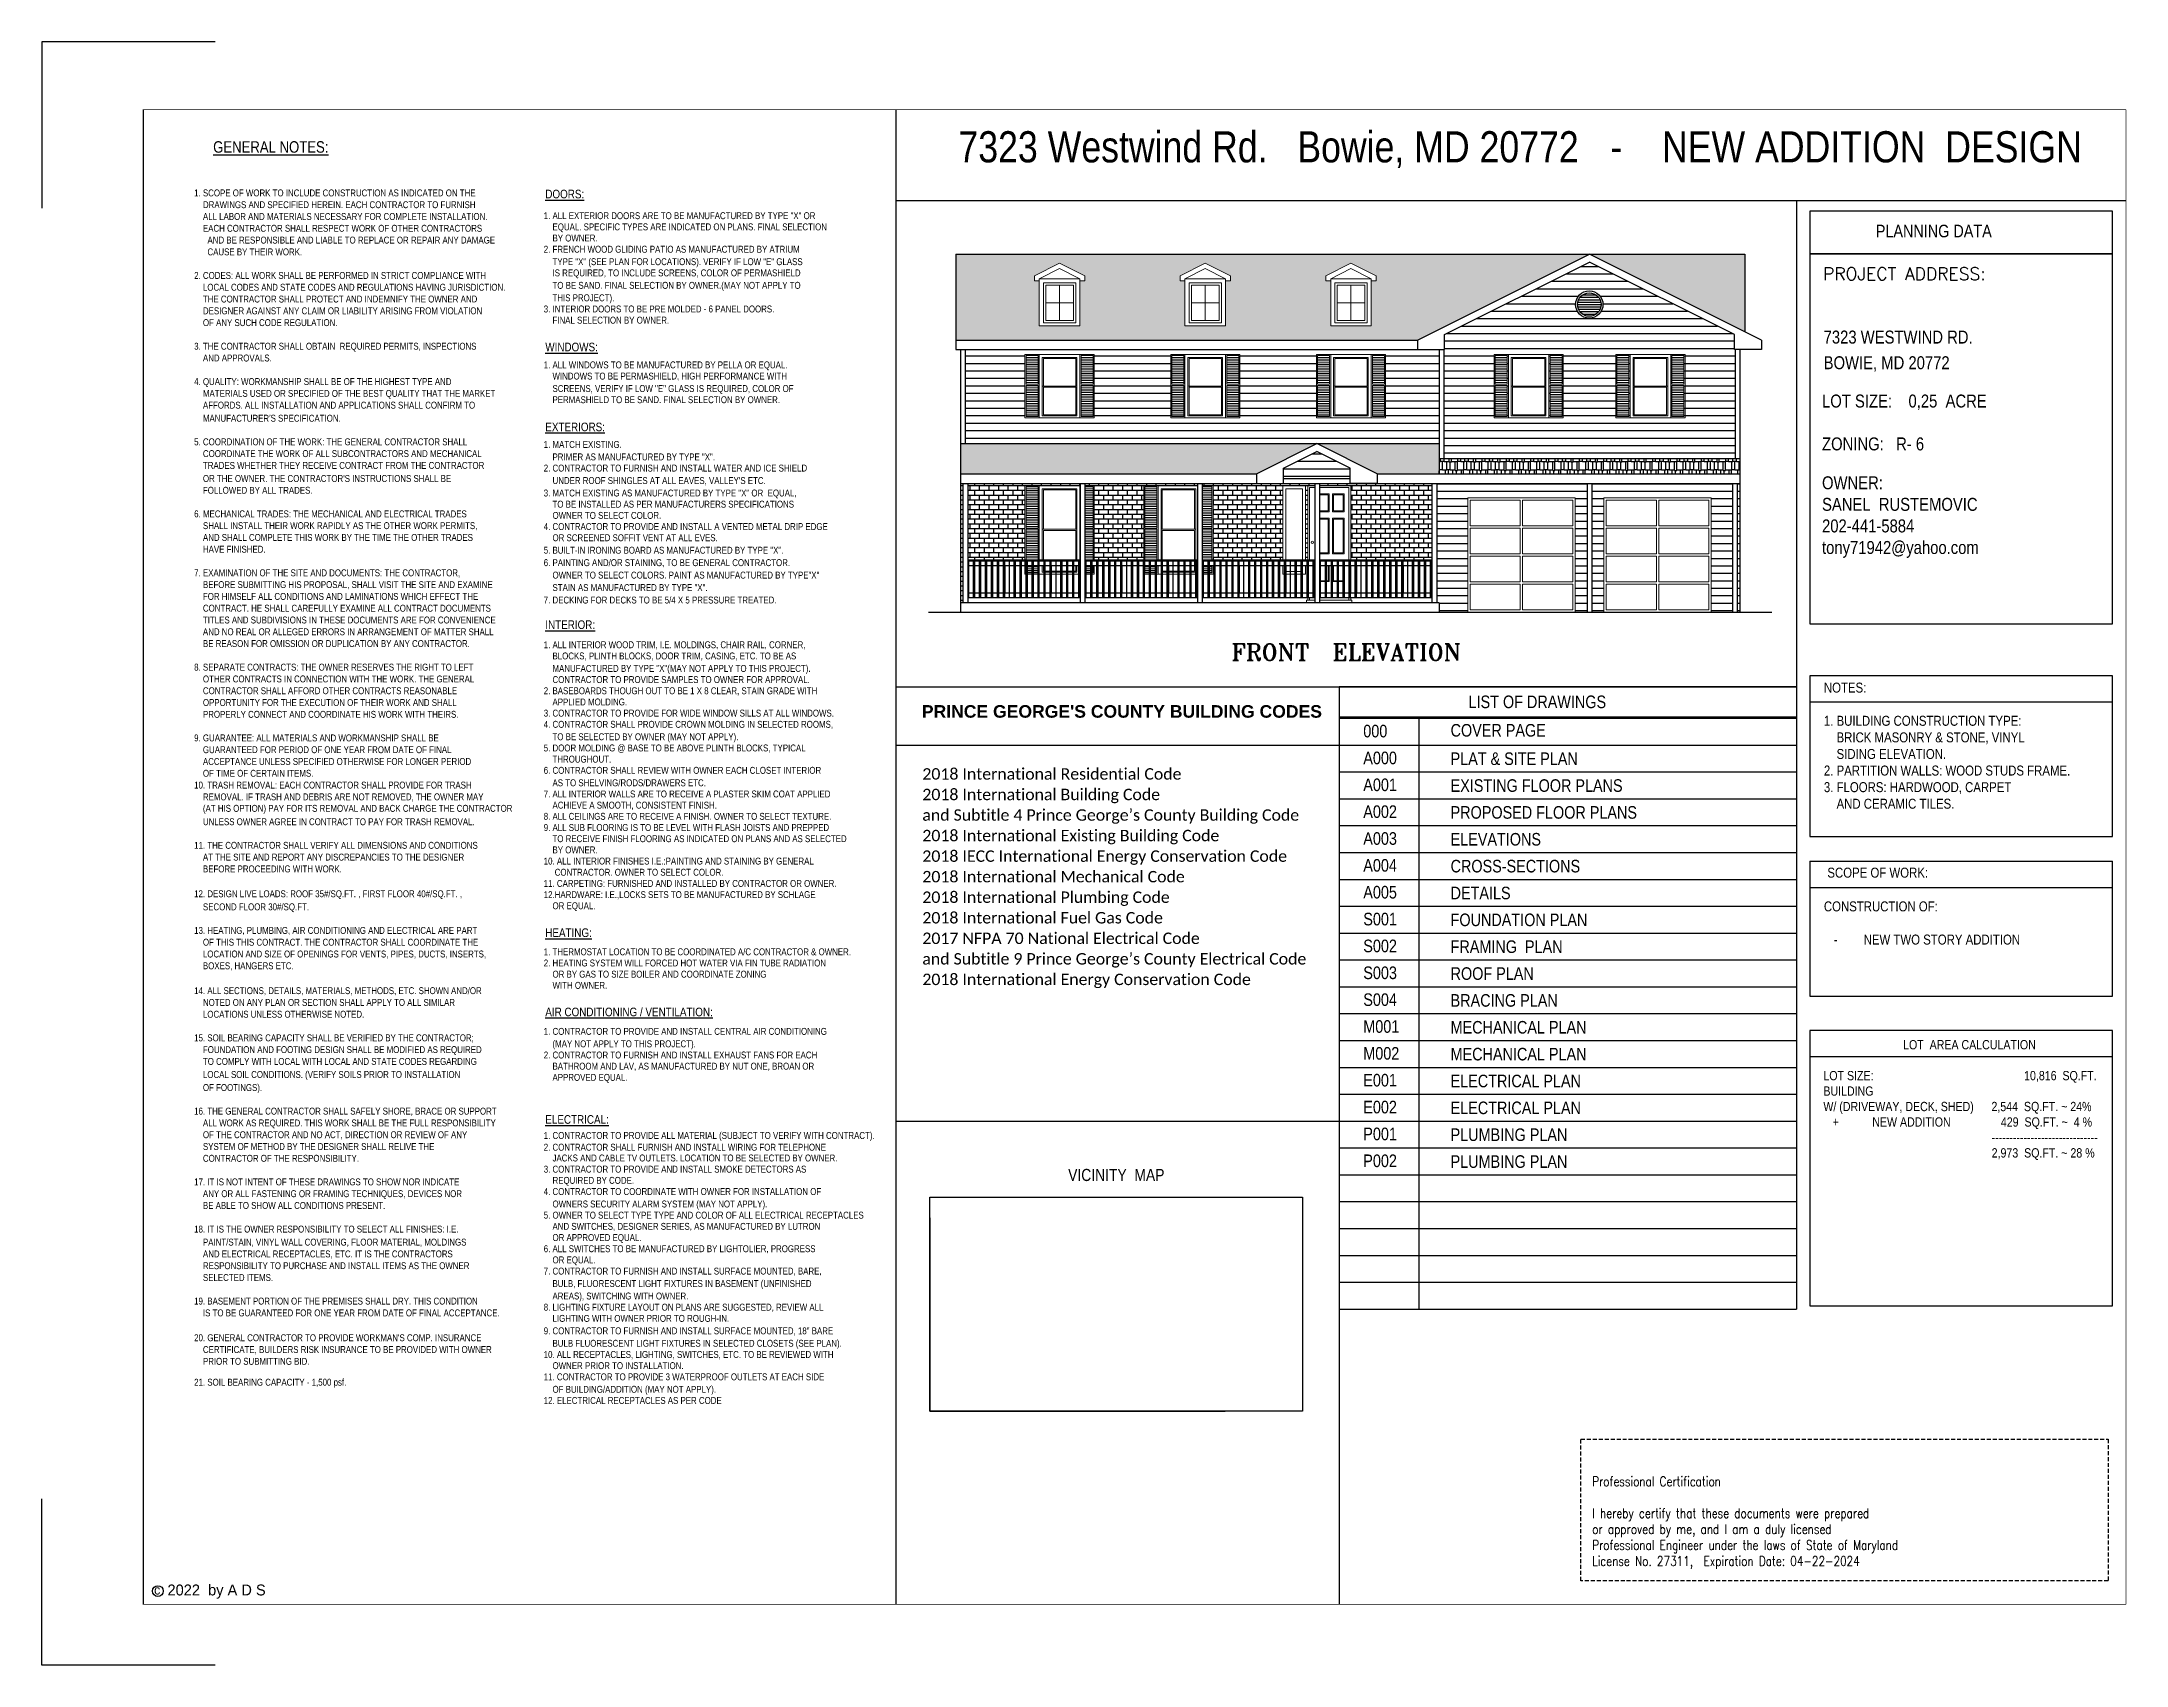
# Model space of a CAD drawing. Header units: inches. Extents: x -1842 to 12195, y -2228 to 2193.
# Drawn here: x 68 to 1639, y 322 to 1546 of the extents above; entities that cross this region are included whole.
import ezdxf
from ezdxf.enums import TextEntityAlignment as Align

# ---------------------------------------------------------------- set-up
doc = ezdxf.new("R2010")
doc.units = ezdxf.units.IN
doc.header["$LTSCALE"] = 6
doc.header["$MEASUREMENT"] = 0
doc.linetypes.add('DASHED', pattern=[0.75, 0.5, -0.25])
doc.layers.add('A-GLAZ', color=151, linetype='Continuous', lineweight=13)
for name, color, linetype in [('BUILT-INS', 13, 'Continuous'), ('EXISTING walls', 1, 'Continuous'), ('Layer1', 240, 'Continuous'), ('Title Block', 7, 'Continuous')]:
    doc.layers.add(name, color=color, linetype=linetype)
doc.styles.add('ARCHSTYL', font='ARIALN.TTF', dxfattribs={"height": 5})
doc.styles.add('HS-DESIGN-PLAN', font='GOTHIC.TTF', dxfattribs={"height": 0.09375})
doc.styles.add('HS-DESIGN-TTLB', font='GOTHIC.TTF')
doc.styles.add('PDF Arial Bold', font='arialbd.ttf')
doc.styles.add('RT', font='ROMANT')
doc.styles.get("Standard").update_dxf_attribs({"font": 'ARIALN.TTF'})
doc.styles.add('TAGS', font='romans', dxfattribs={"width": 0.8})
picture_1 = doc.add_image_def('image1.jpg', size_in_pixel=(1012, 581))
pattern_1 = [(180, (-9927.284, 121.574), (-4e-16, -5.625), [])]
pattern_2 = [(180, (-7264.327, 577.874), (-4e-16, -5.625), [])]

msp = doc.modelspace()

# ---------------------------------------------------------------- texts
for s, height, p in [('1. SCOPE OF WORK TO INCLUDE CONSTRUCTION AS INDICATED ON THE', 5.1916626, (182.4671617, 1429.3784999)), ('    ALL LABOR AND MATERIALS NECESSARY FOR COMPLETE INSTALLATION.', 5.1916626, (182.4671617, 1411.6045113)), ('    DRAWINGS AND SPECIFIED HEREIN. EACH CONTRACTOR TO FURNISH', 5.1916626, (182.4671617, 1420.4915056)), ('1. ALL EXTERIOR DOORS ARE TO BE MANUFACTURED BY TYPE "X" OR', 5.1916626, (445.9636658, 1412.2211549)), ('    EACH CONTRACTOR SHALL RESPECT WORK OF OTHER CONTRACTORS', 5.1916626, (182.4671617, 1402.717517)), ('   AND BE RESPONSIBLE AND LIABLE TO REPLACE OR REPAIR ANY DAMAGE ', 5.1916626, (187.5465195, 1393.8305227)), ('    EQUAL. SPECIFIC TYPES ARE INDICATED ON PLANS. FINAL SELECTION', 5.1916626, (445.9636658, 1403.7937165)), ('    BY OWNER.', 5.1916626, (445.9636658, 1395.3662781)), ('PLANNING DATA', 9.4725072, (1450.030399, 1398.5139569)), ('   CAUSE BY THEIR WORK.', 5.1916626, (187.5465195, 1384.9435284)), ('2. FRENCH WOOD GLIDING PATIO AS MANUFACTURED BY ATRIUM', 5.1916626, (445.9636658, 1386.9388397)), ('    TYPE "X" (SEE PLAN FOR LOCATIONS). VERIFY IF LOW "E" GLASS', 5.1916626, (445.9636658, 1377.5482654)), ('2. CODES: ALL WORK SHALL BE PERFORMED IN STRICT COMPLIANCE WITH', 5.1916626, (182.4671617, 1367.1695398)), ('    IS REQUIRED, TO INCLUDE SCREENS, COLOR OF PERMASHIELD', 5.1916626, (445.9636658, 1369.120827)), ('    THE CONTRACTOR SHALL PROTECT AND INDEMNIFY THE OWNER AND', 5.1916626, (182.4671617, 1349.3955512)), ('    LOCAL CODES AND STATE CODES AND REGULATIONS HAVING JURISDICTION.', 5.1916626, (182.4671617, 1358.2825455)), ('    TO BE SAND. FINAL SELECTION BY OWNER.(MAY NOT APPLY TO', 5.1916626, (445.9636658, 1359.7302528)), ('    THIS PROJECT).', 5.1916626, (445.9636658, 1350.3396785)), ('    OF ANY SUCH CODE REGULATION.', 5.1916626, (182.4671617, 1331.6215626)), ('    DESIGNER AGAINST ANY CLAIM OR LIABILITY ARISING FROM VIOLATION', 5.1916626, (182.4671617, 1340.5085569)), ('3. INTERIOR DOORS TO BE PRE MOLDED - 6 PANEL DOORS.', 5.1916626, (445.9636658, 1341.9122401)), ('    FINAL SELECTION BY OWNER.', 5.1916626, (445.9636658, 1333.4848017)), ('3. THE CONTRACTOR SHALL OBTAIN  REQUIRED PERMITS, INSPECTIONS', 5.1916626, (182.4671617, 1313.847574)), ('    AND APPROVALS.', 5.1916626, (182.4671617, 1304.9605797)), ('1. ALL WINDOWS TO BE MANUFACTURED BY PELLA OR EQUAL.', 5.1916626, (445.9636658, 1299.775048)), ('4. QUALITY: WORKMANSHIP SHALL BE OF THE HIGHEST TYPE AND', 5.1916626, (182.4671617, 1287.1865911)), ('    WINDOWS TO BE PERMASHIELD, HIGH PERFORMANCE WITH ', 5.1916626, (445.9636658, 1291.3476096)), ('    AFFORDS. ALL INSTALLATION AND APPLICATIONS SHALL CONFIRM TO ', 5.1916626, (182.4671617, 1269.4126025)), ('    MATERIALS USED OR SPECIFIED OF THE BEST QUALITY THAT THE MARKET', 5.1916626, (182.4671617, 1278.2995968)), ('    SCREENS, VERIFY IF LOW "E" GLASS IS REQUIRED, COLOR OF', 5.1916626, (445.9636658, 1281.9570353)), ('    PERMASHIELD TO BE SAND. FINAL SELECTION BY OWNER.', 5.1916626, (445.9636658, 1273.5295969)), ("    MANUFACTURER'S SPECIFICATION.", 5.1916626, (182.4671617, 1259.5624899)), ('5. COORDINATION OF THE WORK: THE GENERAL CONTRACTOR SHALL', 5.1916626, (182.4671617, 1241.7885013)), ('1. MATCH EXISTING.', 5.1916626, (445.9636658, 1239.8198432)), ('    TRADES WHETHER THEY RECEIVE CONTRACT FROM THE CONTRACTOR', 5.1916626, (182.4671617, 1224.0145127)), ('    COORDINATE THE WORK OF ALL SUBCONTRACTORS AND MECHANICAL', 5.1916626, (182.4671617, 1232.901507)), ('2. CONTRACTOR TO FURNISH AND INSTALL WATER AND ICE SHIELD', 5.1916626, (445.9636658, 1222.0018305)), ('    PRIMER AS MANUFACTURED BY TYPE "X".', 5.1916626, (445.9636658, 1230.429269)), ("    OR THE OWNER. THE CONTRACTOR'S INSTRUCTIONS SHALL BE ", 5.1916626, (182.4671617, 1214.1644001)), ('    FOLLOWED BY ALL TRADES.', 5.1916626, (182.4671617, 1205.2774058)), ("    UNDER ROOF SHINGLES AT ALL EAVES, VALLEY'S ETC.", 5.1916626, (445.9636658, 1212.6112563)), ('3. MATCH EXISTING AS MANUFACTURED BY TYPE "X" OR  EQUAL,', 5.1916626, (445.9636658, 1203.2206821)), ('    TO BE INSTALLED AS PER MANUFACTURERS SPECIFICATIONS', 5.1916626, (445.9636658, 1194.7932436)), ('6. MECHANICAL TRADES: THE MECHANICAL AND ELECTRICAL TRADES', 5.1916626, (182.4671617, 1187.5034172)), ('    SHALL INSTALL THEIR WORK RAPIDLY AS THE OTHER WORK PERMITS,', 5.1916626, (182.4671617, 1178.6164229)), ('4. CONTRACTOR TO PROVIDE AND INSTALL A VENTED METAL DRIP EDGE', 5.1916626, (445.9636658, 1177.9383668)), ('    OWNER TO SELECT COLOR.', 5.1916626, (445.9636658, 1186.3658052)), ('    AND SHALL COMPLETE THIS WORK BY THE TIME THE OTHER TRADES ', 5.1916626, (182.4671617, 1169.7294286)), ('    HAVE FINISHED.', 5.1916626, (182.4671617, 1160.8424343)), ('5. BUILT-IN IRONING BOARD AS MANUFACTURED BY TYPE "X".', 5.1916626, (445.9636658, 1160.1203541)), ('    OR SCREENED SOFFIT VENT AT ALL EVES.', 5.1916626, (445.9636658, 1169.5109284)), ('7. EXAMINATION OF THE SITE AND DOCUMENTS: THE CONTRACTOR,', 5.1916626, (182.4671617, 1143.0684457)), ('6. PAINTING AND/OR STAINING, TO BE GENERAL CONTRACTOR.', 5.1916626, (445.9636658, 1150.7297799)), ('    BEFORE SUBMITTING HIS PROPOSAL, SHALL VISIT THE SITE AND EXAMINE', 5.1916626, (182.4671617, 1134.1814514)), ('    STAIN AS MANUFACTURED BY TYPE "X".', 5.1916626, (445.9636658, 1131.9486314)), ('    OWNER TO SELECT COLORS. PAINT AS MANUFACTURED BY TYPE"X"', 5.1916626, (445.9636658, 1141.3392057)), ('    CONTRACT. HE SHALL CAREFULLY EXAMINE ALL CONTRACT DOCUMENTS', 5.1916626, (182.4671617, 1116.4074628)), ('    FOR HIMSELF ALL CONDITIONS AND LAMINATIONS WHICH EFFECT THE', 5.1916626, (182.4671617, 1125.2944571)), ('7. DECKING FOR DECKS TO BE 5/4 X 5 PRESSURE TREATED.', 5.1916626, (445.9636658, 1122.5580572)), ('    AND NO REAL OR ALLEGED ERRORS IN ARRANGEMENT OF MATTER SHALL', 5.1916626, (182.4671617, 1098.6334742)), ('    TITLES AND SUBDIVISIONS IN THESE DOCUMENTS ARE FOR CONVENIENCE', 5.1916626, (182.4671617, 1107.5204685)), ('    BE REASON FOR OMISSION OR DUPLICATION BY ANY CONTRACTOR.', 5.1916626, (182.4671617, 1089.7464799)), ('1. ALL INTERIOR WOOD TRIM, I.E. MOLDINGS, CHAIR RAIL, CORNER,', 5.1916626, (445.9636658, 1088.8483035)), ('    BLOCKS, PLINTH BLOCKS, DOOR TRIM, CASING, ETC. TO BE AS', 5.1916626, (445.9636658, 1080.4208651)), ('8. SEPARATE CONTRACTS: THE OWNER RESERVES THE RIGHT TO LEFT', 5.1916626, (182.4671617, 1071.9724913)), ('    MANUFACTURED BY TYPE "X"(MAY NOT APPLY TO THIS PROJECT).', 5.1916626, (445.9636658, 1071.0302908)), ('    OTHER CONTRACTS IN CONNECTION WITH THE WORK. THE GENERAL', 5.1916626, (182.4671617, 1063.085497)), ('    CONTRACTOR SHALL AFFORD OTHER CONTRACTS REASONABLE', 5.1916626, (182.4671617, 1054.1985027)), ('2. BASEBOARDS THOUGH OUT TO BE 1 X 8 CLEAR, STAIN GRADE WITH', 5.1916626, (445.9636658, 1054.175414)), ('    CONTRACTOR TO PROVIDE SAMPLES TO OWNER FOR APPROVAL.', 5.1916626, (445.9636658, 1062.6028524)), ('    OPPORTUNITY FOR THE EXECUTION OF THEIR WORK AND SHALL', 5.1916626, (182.4671617, 1045.3115084)), ('    PROPERLY CONNECT AND COORDINATE HIS WORK WITH THEIRS.', 5.1916626, (182.4671617, 1036.4245141)), ('3. CONTRACTOR TO PROVIDE FOR WIDE WINDOW SILLS AT ALL WINDOWS.', 5.1916626, (445.9636658, 1037.3205371)), ('    APPLIED MOLDING.', 5.1916626, (445.9636658, 1045.7479756)), ('9. GUARANTEE: ALL MATERIALS AND WORKMANSHIP SHALL BE ', 5.1916626, (182.4671617, 1018.6505255)), ('4. CONTRACTOR SHALL PROVIDE CROWN MOLDING IN SELECTED ROOMS,', 5.1916626, (445.9636658, 1028.8930987)), ('    TO BE SELECTED BY OWNER (MAY NOT APPLY).', 5.1916626, (445.9636658, 1019.5025245)), ('    ACCEPTANCE UNLESS SPECIFIED OTHERWISE FOR LONGER PERIOD', 5.1916626, (182.4671617, 1000.8765369)), ('    GUARANTEED FOR PERIOD OF ONE YEAR FROM DATE OF FINAL', 5.1916626, (182.4671617, 1009.7635312)), ('5. DOOR MOLDING @ BASE TO BE ABOVE PLINTH BLOCKS, TYPICAL', 5.1916626, (445.9636658, 1011.075086)), ('    THROUGHOUT.', 5.1916626, (445.9636658, 1002.6476476)), ('    OF TIME OF CERTAIN ITEMS.', 5.1916626, (182.4671617, 991.9895426)), ('6. CONTRACTOR SHALL REVIEW WITH OWNER EACH CLOSET INTERIOR', 5.1916626, (445.9636658, 994.2202092)), ('    AS TO SHELVING/RODS/DRAWERS ETC.', 5.1916626, (445.9636658, 984.829635)), ('10. TRASH REMOVAL: EACH CONTRACTOR SHALL PROVIDE FOR TRASH', 5.1916626, (182.4671617, 983.1025483)), ('    REMOVAL. IF TRASH AND DEBRIS ARE NOT REMOVED, THE OWNER MAY', 5.1916626, (182.4671617, 974.215554)), ('7. ALL INTERIOR WALLS ARE TO RECEIVE A PLASTER SKIM COAT APPLIED', 5.1916626, (445.9636658, 976.4021965)), ('    (AT HIS OPTION) PAY FOR ITS REMOVAL AND BACK CHARGE THE CONTRACTOR', 5.1916626, (182.4671617, 965.5809868)), ('    UNLESS OWNER AGREE IN CONTRACT TO PAY FOR TRASH REMOVAL.', 5.1916626, (182.4671617, 955.4784471)), ('8. ALL CEILINGS ARE TO RECEIVE A FINISH. OWNER TO SELECT TEXTURE.', 5.1916626, (445.9636658, 959.5473197)), ('    ACHIEVE A SMOOTH, CONSISTENT FINISH.', 5.1916626, (445.9636658, 967.9747581)), ('11. THE CONTRACTOR SHALL VERIFY ALL DIMENSIONS AND CONDITIONS', 5.1916626, (182.4671617, 937.7044585)), ('9. ALL SUB FLOORING IS TO BE LEVEL WITH FLASH JOISTS AND PREPPED', 5.1916626, (445.9636658, 951.1198813)), ('    TO RECEIVE FINISH FLOORING AS INDICATED ON PLANS AND AS SELECTED', 5.1916626, (445.9636658, 942.6924429)), ('    AT THE SITE AND REPORT ANY DISCREPANCIES TO THE DESIGNER', 5.1916626, (182.4671617, 928.8174642)), ('10. ALL INTERIOR FINISHES I.E.:PAINTING AND STAINING BY GENERAL ', 5.1916626, (445.9636658, 925.837566)), ('    BY OWNER.', 5.1916626, (445.9636658, 934.2650044)), ('    BEFORE PROCEEDING WITH WORK.', 5.1916626, (182.4671617, 919.9304699)), ('11. CARPETING: FURNISHED AND INSTALLED BY CONTRACTOR OR OWNER.', 5.1916626, (445.9636658, 908.9826892)), ('     CONTRACTOR. OWNER TO SELECT COLOR.', 5.1916626, (445.9636658, 917.4101276)), ('12. DESIGN LIVE LOADS: ROOF 35#/SQ.FT. , FIRST FLOOR 40#/SQ.FT. ,', 5.1916626, (182.4671617, 901.193363)), ('    SECOND FLOOR 30#/SQ.FT.', 5.1916626, (182.4671617, 891.3432504)), ('12.HARDWARE: I.E.,LOCKS SETS TO BE MANUFACTURED BY SCHLAGE', 5.1916626, (445.9636658, 900.5552507)), ('    OR EQUAL.', 5.1916626, (445.9636658, 892.1278123)), ('13. HEATING, PLUMBING, AIR CONDITIONING AND ELECTRICAL ARE PART', 5.1916626, (182.4671617, 873.5692618)), ('    OF THIS THIS CONTRACT. THE CONTRACTOR SHALL COORDINATE THE ', 5.1916626, (182.4671617, 864.6822675)), ('    LOCATION AND SIZE OF OPENINGS FOR VENTS, PIPES, DUCTS, INSERTS,', 5.1916626, (182.4671617, 855.7952732)), ('    BOXES, HANGERS ETC.', 5.1916626, (182.4671617, 846.9082789)), ('2. HEATING SYSTEM WILL FORCED HOT WATER VIA FIN TUBE RADIATION', 5.1916626, (445.9636658, 849.0274844)), ('1. THERMOSTAT LOCATION TO BE COORDINATED A/C CONTRACTOR & OWNER.', 5.1916626, (445.9636658, 857.4549228)), ('14. ALL SECTIONS, DETAILS, MATERIALS, METHODS, ETC. SHOWN AND/OR', 5.1916626, (182.4671617, 828.171172)), ('    WITH OWNER.', 5.1916626, (445.9636658, 832.1726075)), ('    OR BY GAS TO SIZE BOILER AND COORDINATE ZONING', 5.1916626, (445.9636658, 840.600046)), ('    NOTED ON ANY PLAN OR SECTION SHALL APPLY TO ALL SIMILAR', 5.1916626, (182.4671617, 819.2841777)), ('    LOCATIONS UNLESS OTHERWISE NOTED.', 5.1916626, (182.4671617, 810.3971834)), ('1. CONTRACTOR TO PROVIDE AND INSTALL CENTRAL AIR CONDITIONING', 5.1916626, (445.9636658, 797.499718)), ('15. SOIL BEARING CAPACITY SHALL BE VERIFIED BY THE CONTRACTOR;', 5.1916626, (182.4671617, 792.6231948)), ('    FOUNDATION AND FOOTING DESIGN SHALL BE MODIFIED AS REQUIRED', 5.1916626, (182.4671617, 783.7362005)), ('    (MAY NOT APPLY TO THIS PROJECT).', 5.1916626, (445.9636658, 788.1091438)), ('    TO COMPLY WITH LOCAL WITH LOCAL AND STATE CODES REGARDING ', 5.1916626, (182.4671617, 774.8492062)), ('    LOCAL SOIL CONDITIONS. (VERIFY SOILS PRIOR TO INSTALLATION', 5.1916626, (182.4671617, 764.9990936)), ('2. CONTRACTOR TO FURNISH AND INSTALL EXHAUST FANS FOR EACH', 5.1916626, (445.9636658, 779.6817054)), ('    BATHROOM AND LAV, AS MANUFACTURED BY NUT ONE, BROAN OR', 5.1916626, (445.9636658, 771.254267)), ('    OF FOOTINGS).', 5.1916626, (182.4671617, 755.148981)), ('    APPROVED EQUAL.', 5.1916626, (445.9636658, 762.8268285)), ('16. THE GENERAL CONTRACTOR SHALL SAFELY SHORE, BRACE OR SUPPORT', 5.1916626, (182.4671617, 737.3749924)), ('    ALL WORK AS REQUIRED. THIS WORK SHALL BE THE FULL RESPONSIBILITY', 5.1916626, (182.4671617, 728.4879981)), ('    OF THE CONTRACTOR AND NO ACT, DIRECTION OR REVIEW OF ANY ', 5.1916626, (182.4671617, 719.6010038)), ('1. CONTRACTOR TO PROVIDE ALL MATERIAL (SUBJECT TO VERIFY WITH CONTRACT).', 5.1916626, (445.9636658, 719.0430483)), ('    SYSTEM OF METHOD BY THE DESIGNER SHALL RELIVE THE ', 5.1916626, (182.4671617, 710.7140095)), ('    CONTRACTOR OF THE RESPONSIBILITY.', 5.1916626, (182.4671617, 701.8270152)), ('2. CONTRACTOR SHALL FURNISH AND INSTALL WIRING FOR TELEPHONE', 5.1916626, (445.9636658, 710.1885222)), ('    JACKS AND CABLE TV OUTLETS. LOCATION TO BE SELECTED BY OWNER.', 5.1916626, (445.9636658, 702.0708101)), ('3. CONTRACTOR TO PROVIDE AND INSTALL SMOKE DETECTORS AS', 5.1916626, (445.9636658, 693.6433717)), ('17. IT IS NOT INTENT OF THESE DRAWINGS TO SHOW NOR INDICATE', 5.1916626, (182.4671617, 684.0530266)), ('    ANY OR ALL FASTENING OR FRAMING TECHNIQUES, DEVICES NOR', 5.1916626, (182.4671617, 675.1660323)), ('4. CONTRACTOR TO COORDINATE WITH OWNER FOR INSTALLATION OF', 5.1916626, (445.9636658, 676.7884948)), ('    REQUIRED BY CODE.', 5.1916626, (445.9636658, 685.2159332)), ('    BE ABLE TO SHOW ALL CONDITIONS PRESENT.', 5.1916626, (182.4671617, 666.279038)), ('5. OWNER TO SELECT TYPE TYPE AND COLOR OF ALL ELECTRICAL RECEPTACLES', 5.1916626, (445.9636658, 658.9704821)), ('    OWNERS SECURITY ALARM SYSTEM (MAY NOT APPLY).', 5.1916626, (445.9636658, 667.3979206)), ('18. IT IS THE OWNER RESPONSIBILITY TO SELECT ALL FINISHES: I.E.', 5.1916626, (182.4671617, 648.5050494)), ('    AND SWITCHES, DESIGNER SERIES, AS MANUFACTURED BY LUTRON', 5.1916626, (445.9636658, 650.5430437)), ('    OR APPROVED EQUAL.', 5.1916626, (445.9636658, 642.1156053)), ('    AND ELECTRICAL RECEPTACLES, ETC. IT IS THE CONTRACTORS', 5.1916626, (182.4671617, 629.7679424)), ('    PAINT/STAIN, VINYL WALL COVERING, FLOOR MATERIAL, MOLDINGS', 5.1916626, (182.4671617, 638.6549367)), ('6. ALL SWITCHES TO BE MANUFACTURED BY LIGHTOLIER, PROGRESS', 5.1916626, (445.9636658, 633.6881669)), ('    OR EQUAL.', 5.1916626, (445.9636658, 625.2607285)), ('    SELECTED ITEMS.', 5.1916626, (182.4671617, 611.9939538)), ('    RESPONSIBILITY TO PURCHASE AND INSTALL ITEMS AS THE OWNER', 5.1916626, (182.4671617, 620.8809481)), ('7. CONTRACTOR TO FURNISH AND INSTALL SURFACE MOUNTED, BARE,', 5.1916626, (445.9636658, 616.83329)), ('    BULB, FLUORESCENT LIGHT FIXTURES IN BASEMENT (UNFINISHED ', 5.1916626, (445.9636658, 607.4427158)), ('19. BASEMENT PORTION OF THE PREMISES SHALL DRY. THIS CONDITION', 5.1916626, (182.4671617, 594.2199652)), ('    AREAS), SWITCHING WITH OWNER.', 5.1916626, (445.9636658, 598.0521416)), ('    IS TO BE GUARANTEED FOR ONE YEAR FROM DATE OF FINAL ACCEPTANCE.', 5.1916626, (182.4671617, 585.3329709)), ('8. LIGHTING FIXTURE LAYOUT ON PLANS ARE SUGGESTED, REVIEW ALL', 5.1916626, (445.9636658, 589.6247031)), ('    LIGHTING WITH OWNER PRIOR TO ROUGH-IN.', 5.1916626, (445.9636658, 581.1972647)), ("20. GENERAL CONTRACTOR TO PROVIDE WORKMAN'S COMP. INSURANCE", 5.1916626, (182.4671617, 566.595864)), ('9. CONTRACTOR TO FURNISH AND INSTALL SURFACE MOUNTED, 18" BARE', 5.1916626, (445.9636658, 571.8066905)), ('    BULB FLUORESCENT LIGHT FIXTURES IN SELECTED CLOSETS (SEE PLAN).', 5.1916626, (445.9636658, 562.4161162)), ('    CERTIFICATE, BUILDERS RISK INSURANCE TO BE PROVIDED WITH OWNER', 5.1916626, (182.4671617, 557.7088697)), ('    PRIOR TO SUBMITTING BID.', 5.1916626, (182.4671617, 548.8218754)), ('10. ALL RECEPTACLES, LIGHTING, SWITCHES, ETC. TO BE REVIEWED WITH', 5.1916626, (445.9636658, 553.9886778)), ('    OWNER PRIOR TO INSTALLATION.', 5.1916626, (445.9636658, 545.5612394)), ('21. SOIL BEARING CAPACITY - 1,500 psf.', 5.1916626, (182.4671617, 533.070864)), ('11. CONTRACTOR TO PROVIDE 3 WATERPROOF OUTLETS AT EACH SIDE', 5.1916626, (445.9636658, 537.133801)), ('12. ELECTRICAL RECEPTACLES AS PER CODE', 5.1916626, (445.9636658, 519.3157883)), ('    OF BUILDING/ADDITION (MAY NOT APPLY).', 5.1916626, (445.9636658, 527.7432267))]:
    msp.add_text(s, height=height).set_placement(p)
at = {"attachment_point": 1}
for s, insert, char_height, width in [('{\\LGENERAL NOTES:}', (196.7893826, 1470.9385516), 8.64, 165.44232), ('{\\LDOORS:}', (447.1621654, 1434.3805491), 6.48, 72.952596), ('{\\Fromans.shx;PROJECT ADDRESS:}', (1410.2262382, 1375.7996348), 9.4725072, 632.624371447), ('{\\LWINDOWS:}', (447.1621654, 1319.0933165), 6.48, 72.95256), ('{\\LEXTERIORS:}', (447.1621654, 1258.8531417), 6.48, 72.95256), ('{\\LINTERIOR:}', (447.1621654, 1109.8106384), 6.48, 72.95256), ('000', (1063.7147106, 1031.141724), 9.4725072, 92.292378324), ('A000', (1063.7147106, 1010.901324), 9.4725072, 92.292378324), ('\\pxa0.66667,sm1.07917;{\\fCalibri|b0|i0|c0|p34;\\H0.91667x;\u200b\u200b^I2018 International Residential Code\\P\u200b\u200b^I2018 International Building Code \\P\u200b\u200b^Iand Subtitle 4 Prince George’s County Building Code\\P\u200b\u200b^I2018 International Existing Building Code\\P\u200b\u200b^I2018 IECC International Energy Conservation Code\\P\u200b\u200b^I2018 International Mechanical Code\\P\u200b^I2018 International Plumbing Code\\P\u200b\u200b^I2018 International Fuel Gas Code\\P\u200b\u200b^I2017 NFPA 70 National Electrical Code \\P\u200b\u200b^Iand Subtitle 9 Prince George’s County Electrical Code\\P\u200b\u200b^I2018 International Energy Conservation Code}', (693.7729385, 998.415377), 9.38952, 804.81604958), ('A001', (1063.7147106, 990.660924), 9.4725072, 92.292378324), ('A002', (1063.7147106, 970.420524), 9.4725072, 92.292378324), ('PROPOSED FLOOR PLANS', (1129.5174669, 969.840833), 9.4725072, 179.765762451), ('A003', (1063.7147106, 950.180124), 9.4725072, 92.292378324), ('A004', (1063.7147106, 929.939724), 9.4725072, 92.292378324), ('CROSS-SECTIONS', (1129.5174669, 929.360033), 9.4725072, 155.155007149), ('A005', (1063.7147106, 909.699324), 9.4725072, 92.292378324), ('S001', (1063.7147106, 889.458924), 9.4725072, 92.292378324), ('{\\LHEATING:}', (447.1621654, 877.6782408), 6.48, 72.95256), ('S002', (1063.7147106, 869.218524), 9.4725072, 92.292378324), ('S003', (1063.7147106, 848.978124), 9.4725072, 92.292378324), ('ROOF PLAN', (1129.5174669, 848.398433), 9.4725072, 136.203373128), ('S004', (1063.7147106, 828.737724), 9.4725072, 92.292378324), ('M001', (1063.7147106, 808.497324), 9.4725072, 92.292378324), ('MECHANICAL PLAN', (1129.5174669, 807.917633), 9.4725072, 154.092787394), ('M002', (1063.7147106, 788.256924), 9.4725072, 92.292378324), ('MECHANICAL PLAN', (1129.5174669, 787.677233), 9.4725072, 154.092787394), ('E001', (1063.7147106, 768.016524), 9.4725072, 92.292378324), ('ELECTRICAL PLAN', (1129.5174669, 767.436833), 9.4725072, 332.761469822), ('E002', (1063.7147106, 747.776124), 9.4725072, 92.292378324), ('ELECTRICAL PLAN', (1129.5174669, 747.196433), 9.4725072, 332.761469822), ('P001', (1063.7147106, 727.535724), 9.4725072, 92.292378324), ('PLUMBING PLAN', (1129.5174669, 726.956033), 9.4725072, 332.780647939), ('P002', (1063.7147106, 707.295324), 9.4725072, 92.292378324), ('PLUMBING PLAN', (1129.5174669, 706.715633), 9.4725072, 332.780647939)]:
    msp.add_mtext(s, dxfattribs=dict(at, insert=insert, char_height=char_height, width=width))
for s, insert, char_height, width, style in [('7323 WESTWIND RD.', (1410.7001206, 1328.2034172), 9.75, 632.624371447, 'ARCHSTYL'), ('BOWIE, MD 20772', (1410.7001206, 1308.881654), 9.75, 632.624371447, 'ARCHSTYL'), ('LOT SIZE:    0,25  ACRE', (1409.4888347, 1280.0054774), 9.75, 632.624371447, 'ARCHSTYL'), ('ZONING:   R- 6\\P ', (1409.4888347, 1247.704812), 9.75, 632.624371447, 'ARCHSTYL'), ('OWNER:\\PSANEL  RUSTEMOVIC\\P202-441-5884\\Ptony71942@yahoo.com ', (1409.4888347, 1218.3970703), 9.75, 632.624371447, 'ARCHSTYL'), ('NOTES:\\P\\P1. BUILDING CONSTRUCTION TYPE: \\P    BRICK MASONRY & STONE, VINYL \\P    SIDING ELEVATION.\\P2. PARTITION WALLS: WOOD STUDS FRAME.\\P3. FLOORS: HARDWOOD, CARPET \\P    AND CERAMIC TILES.\\P ', (1410.8915025, 1062.9129384), 7.5, 486.634131882, 'ARCHSTYL'), ("PRINCE GEORGE'S COUNTY BUILDING CODES", (730.9452717, 1045.9519085), 9.4725072, 346.113149282, 'PDF Arial Bold'), ('SCOPE OF WORK:\\P\\P\\P ', (1413.520962, 923.4622142), 7.5, 486.634131882, 'ARCHSTYL'), ('\\P\\PCONSTRUCTION OF:\\P\\P\\pxi-3,l4,t4;-^INEW TWO STORY ADDITION\\P\\pi0,l0,tz; ', (1410.8915025, 923.0321975), 7.5, 486.634131882, 'ARCHSTYL'), ('\\A1;                           LOT  AREA CALCULATION\\P\\PLOT SIZE:                                                   10,816  SQ.FT.\\PBUILDING \\PW/ (DRIVEWAY, DECK, SHED)      2,544  SQ.FT. ~ 24%\\P\\pxi-3,l4,t4;+^I    NEW ADDITION                 429  SQ.FT. ~  4 %\\P\\pi0,l0,tz;                                                         ------------------------------\\P                                                         2,973  SQ.FT. ~ 28 %', (1410.5080862, 793.538761), 6.98625, 453.299693848, 'ARCHSTYL')]:
    msp.add_mtext(s, dxfattribs=dict(at, insert=insert, char_height=char_height, width=width, style=style))
for s, insert, char_height, attachment_point in [('LIST OF DRAWINGS', (1143.0563937, 1053.1699342), 9.4725072, 1), ('COVER PAGE  ', (1129.5174669, 1031.7214121), 9.4725072, 1), ('PLAT & SITE PLAN', (1129.5174669, 1010.321633), 9.4725072, 1), ('EXISTING FLOOR PLANS', (1129.5174669, 990.081233), 9.4725072, 1), ('ELEVATIONS', (1129.5174669, 949.600433), 9.4725072, 1), ('DETAILS', (1129.5174669, 909.119633), 9.4725072, 1), ('FOUNDATION PLAN', (1129.5174669, 888.879233), 9.4725072, 1), ('FRAMING  PLAN', (1129.5174669, 868.638833), 9.4725072, 1), ('{\\LAIR CONDITIONING / VENTILATION:}', (447.1621654, 817.957376), 6.48, 1), ('BRACING PLAN', (1129.5174669, 828.158033), 9.4725072, 1), ('{\\LELECTRICAL:}', (447.1621654, 736.9447239), 6.48, 1), ('\\pxi-3,l4,t4; VICINITY  MAP', (913.8345126, 687.1827991), 9.12384, 9)]:
    msp.add_mtext(s, dxfattribs=dict(insert=insert, char_height=char_height, attachment_point=attachment_point))
at = {"layer": 'Layer1', "insert": (181.0470335, 338.9925458), "char_height": 0.05, "attachment_point": 1}
msp.add_mtext_dynamic_manual_height_columns('single family residental', width=305.986453134, gutter_width=1, heights=[0], dxfattribs=at)
msp.add_mtext_dynamic_manual_height_columns('single family residental', width=305.986453134, gutter_width=1, heights=[0], dxfattribs=at)
at = {"layer": 'Title Block', "style": 'RT'}
msp.add_text('FRONT  ELEVATION', height=12.69675, dxfattribs=at).set_placement((964.2907519, 1092.2436892), align=Align.TOP_LEFT)
at = {"layer": 'Title Block', "attachment_point": 1, "style": 'HS-DESIGN-TTLB'}
for s, insert, char_height, width in [('\\pxb0.41667,a0.41667,t20;{\\fArial Narrow|b0|i0|c0|p34;7323 Westwind Rd.   Bowie, MD 20772}', (758.5592264, 1478.4606469), 23.46, 810.022316669), ('\\pxb0.41667,a0.41667,t20;{\\fArial Narrow|b0|i0|c0|p34;-    NEW ADDITION  DESIGN}', (1250.0342264, 1478.4606469), 23.46, 810.022316669), ('2022  by A D S', (162.369751, 383.2304382), 8.229375, 286.020616253)]:
    msp.add_mtext(s, dxfattribs=dict(at, insert=insert, char_height=char_height, width=width))
at = {"layer": 'Title Block', "attachment_point": 1}
for s, width, gutter_width, insert, char_height, style in [('Professional Certification\\P\\PI hereby certify that these documents were prepared\\Por approved by me, and I am a duly licensed\\PProfessional Engineer under the laws of State of Maryland\\PLicense No. 27311,  Expiration Date: 04-22-2024', 727.308226295, 30, (1236.2275057, 464.531963, -143.9991213), 7.2, 'TAGS'), ('c', 0.213936353, 0.46875, (152.2571074, 382.7286491), 7.05375, 'HS-DESIGN-PLAN')]:
    msp.add_mtext_dynamic_manual_height_columns(s, width=width, gutter_width=gutter_width, heights=[0], dxfattribs=dict(at, insert=insert, char_height=char_height, style=style))

# ---------------------------------------------------------------- hatches: boundary and pattern name
h = msp.add_hatch()
h.set_pattern_fill('AR-RSHKE', color=15, scale=0.54)
h.set_pattern_definition([(0, (-10599.7005, 639.276), (13.77, 6.48), [3.24, -2.7, 3.78, -1.62, 4.86, -2.16]), (0, (-10596.4605, 639.546), (13.77, 6.48), [2.7, -10.26, 2.16, -3.24]), (0, (-10589.9805, 638.871), (13.77, 6.48), [1.62, -16.74]), (90, (-10599.7005, 639.2763), (-4.59, 6.48), [6.21, -19.71]), (90, (-10596.4605, 639.2763), (-4.59, 6.48), [6.075, -19.845]), (90, (-10593.7605, 639.2763), (-4.59, 6.48), [5.67, -20.25]), (90, (-10589.9805, 638.8713), (-4.59, 6.48), [6.21, -19.71]), (90, (-10588.3605, 638.8713), (-4.59, 6.48), [6.21, -19.71]), (90, (-10583.5005, 639.2763), (-4.59, 6.48), [5.94, -19.98])])
h.paths.add_polyline_path([(1234.2394657, 1385.896174), (756.5194657, 1385.896174), (756.5194657, 1321.096174), (1104.6394657, 1321.096174)])
h.paths.add_polyline_path([(929.3194657, 1365.761089), (925.7194657, 1365.761089), (925.7194657, 1369.5178801), (944.6194657, 1378.9678801), (963.5194657, 1369.5178801), (963.5194657, 1365.761089), (959.9194657, 1365.761089), (959.9194657, 1331.7024912), (929.3194657, 1331.7024912)], flags=16)
h.paths.add_polyline_path([(932.4694657, 1364.1429577), (956.7694657, 1364.1429577), (956.7694657, 1333.9524912), (932.4694657, 1333.9524912)], flags=0)
h.paths.add_polyline_path([(934.2694657, 1362.3429577), (954.9694657, 1362.3429577), (954.9694657, 1335.7524912), (934.2694657, 1335.7524912)], flags=0)
h.paths.add_polyline_path([(853.7194657, 1365.761089), (850.1194657, 1365.761089), (850.1194657, 1331.7024912), (819.5194657, 1331.7024912), (819.5194657, 1365.761089), (815.9194657, 1365.761089), (815.9194657, 1369.5178801), (834.8194657, 1378.9678801), (853.7194657, 1369.5178801)], flags=16)
h.paths.add_polyline_path([(846.9694657, 1333.9524912), (822.6694657, 1333.9524912), (822.6694657, 1364.1429577), (846.9694657, 1364.1429577)], flags=0)
h.paths.add_polyline_path([(845.1694657, 1335.7524912), (824.4694657, 1335.7524912), (824.4694657, 1362.3429577), (845.1694657, 1362.3429577)], flags=0)
h.paths.add_polyline_path([(1035.5194657, 1365.761089), (1035.5194657, 1369.5178801), (1054.4194657, 1378.9678801), (1073.3194657, 1369.5178801), (1073.3194657, 1365.761089), (1069.7194657, 1365.761089), (1069.7194657, 1331.7024912), (1039.1194657, 1331.7024912), (1039.1194657, 1365.761089)], flags=16)
h.paths.add_polyline_path([(1042.2694657, 1364.1429577), (1066.5694657, 1364.1429577), (1066.5694657, 1333.9524912), (1042.2694657, 1333.9524912)], flags=0)
h.paths.add_polyline_path([(1044.0694657, 1362.3429577), (1064.7694657, 1362.3429577), (1064.7694657, 1335.7524912), (1044.0694657, 1335.7524912)], flags=0)
h.paths.add_polyline_path([(1351.2394657, 1385.896174), (1234.2394657, 1385.896174), (1351.2394657, 1327.396174)])
h = msp.add_hatch()
h.set_pattern_fill('ANSI31', color=256, scale=14.4, angle=135)
h.set_pattern_definition([(180, (-10532.7654, -4556.1058), (-2e-16, -1.8), [])])
h.paths.add_polyline_path([(1242.929885, 1347.8614982, 1), (1225.1914571, 1347.8614982, 1)])
h = msp.add_hatch()
h.set_pattern_fill('AR-RSHKE', color=15, scale=0.54)
h.set_pattern_definition([(0, (-9927.284, 121.574), (13.77, 6.48), [3.24, -2.7, 3.78, -1.62, 4.86, -2.16]), (0, (-9924.044, 121.844), (13.77, 6.48), [2.7, -10.26, 2.16, -3.24]), (0, (-9917.564, 121.169), (13.77, 6.48), [1.62, -16.74]), (90, (-9927.284, 121.574), (-4.59, 6.48), [6.21, -19.71]), (90, (-9924.044, 121.574), (-4.59, 6.48), [6.075, -19.845]), (90, (-9921.344, 121.574), (-4.59, 6.48), [5.67, -20.25]), (90, (-9917.564, 121.169), (-4.59, 6.48), [6.21, -19.71]), (90, (-9915.944, 121.169), (-4.59, 6.48), [6.21, -19.71]), (90, (-9911.084, 121.574), (-4.59, 6.48), [5.94, -19.98])])
h.paths.add_polyline_path([(1028.6794657, 1243.0726561), (760.1194657, 1243.0726561), (760.1194657, 1220.296174), (983.1265015, 1220.296174)])
h.paths.add_polyline_path([(1120.8394657, 1243.0726561), (1028.6794657, 1243.0726561), (1074.2324299, 1220.296174), (1120.8394657, 1220.296174), (1120.8394657, 1231.936436)])
h = msp.add_hatch()
h.set_pattern_fill('AR-RSHKE', color=15, scale=0.54)
h.set_pattern_definition([(0, (-10599.5205, 121.574), (13.77, 6.48), [3.24, -2.7, 3.78, -1.62, 4.86, -2.16]), (0, (-10596.2805, 121.844), (13.77, 6.48), [2.7, -10.26, 2.16, -3.24]), (0, (-10589.8005, 121.169), (13.77, 6.48), [1.62, -16.74]), (90, (-10599.5205, 121.574), (-4.59, 6.48), [6.21, -19.71]), (90, (-10596.2805, 121.574), (-4.59, 6.48), [6.075, -19.845]), (90, (-10593.5805, 121.574), (-4.59, 6.48), [5.67, -20.25]), (90, (-10589.8005, 121.169), (-4.59, 6.48), [6.21, -19.71]), (90, (-10588.1805, 121.169), (-4.59, 6.48), [6.21, -19.71]), (90, (-10583.3205, 121.574), (-4.59, 6.48), [5.94, -19.98])])
h.paths.add_polyline_path([(1347.6394657, 1231.936436), (1120.8394657, 1231.936436), (1120.8394657, 1220.296174), (1347.6394657, 1220.296174)])
at = {"layer": 'BUILT-INS'}
h = msp.add_hatch(dxfattribs=at)
h.set_pattern_fill('AR-B816', color=256, scale=0.45, style=0)
h.set_pattern_definition([(0, (-7264.327, 577.8742), (0, 3.6), []), (90, (-7264.327, 577.8742), (-3.6, 3.6), [3.6, -3.6])])
h.paths.add_polyline_path([(1115.4394657, 1213.096174), (1030.6594657, 1213.096174), (1030.6594657, 1211.296174), (1054.2394657, 1211.296174), (1054.2394657, 1155.496174), (1115.4394657, 1155.496174)])
h.paths.add_polyline_path([(1003.1194657, 1211.296174), (1020.0394657, 1211.296174), (1020.0394657, 1155.496174), (1021.8394657, 1155.496174), (1021.8394657, 1211.296174), (1027.0594657, 1211.296174), (1027.0594657, 1213.096174), (942.2794657, 1213.096174), (942.2794657, 1211.296174), (950.4694657, 1211.296174), (950.4694657, 1155.496174), (1003.1194657, 1155.496174)])
h.paths.add_polyline_path([(898.2694657, 1211.296174), (909.0694657, 1211.296174), (938.6794657, 1211.296174), (938.6794657, 1213.096174), (853.8994657, 1213.096174), (853.8994657, 1211.296174), (860.9194657, 1211.296174), (860.9194657, 1155.496174), (898.2694657, 1155.496174)])
h.paths.add_polyline_path([(808.7194657, 1211.296174), (819.5194657, 1211.296174), (850.1194657, 1211.296174), (850.2994657, 1211.296174), (850.2994657, 1213.096174), (765.5194657, 1213.096174), (765.5194657, 1155.496174), (808.7194657, 1155.496174)])
h.paths.add_polyline_path([(761.9194657, 1213.096174), (760.1194657, 1213.096174), (760.1194657, 1123.096174), (761.9194657, 1123.096174)])
at = {"layer": 'Title Block', "linetype": 'DASHED'}
h = msp.add_hatch(dxfattribs=at)
h.set_pattern_fill('ANSI31', color=253, scale=45, angle=135)
h.set_pattern_definition(pattern_2)
h.paths.add_polyline_path([(1344.0394657, 1313.896174), (1343.4736116, 1313.896174), (1343.4736116, 1325.2417175), (1234.2394657, 1379.8587905), (1125.0053198, 1325.2417175), (1125.0053198, 1313.896174), (1124.4394657, 1313.896174), (1124.4394657, 1231.936436), (1344.0394657, 1231.936436)])
h.paths.add_polyline_path([(1173.0394657, 1262.596174), (1173.0394657, 1310.296174), (1203.6394657, 1310.296174), (1203.6394657, 1262.596174)], flags=16)
h.paths.add_polyline_path([(1163.1394657, 1263.496174), (1163.1394657, 1286.896174), (1172.1394657, 1286.896174), (1172.1394657, 1263.496174)], flags=16)
h.paths.add_polyline_path([(1175.2894657, 1263.946174), (1175.2894657, 1286.446174), (1175.2894657, 1308.046174), (1201.3894657, 1308.046174), (1201.3894657, 1286.446174), (1201.3894657, 1263.946174)], flags=0)
h.paths.add_polyline_path([(1176.1894657, 1264.846174), (1176.1894657, 1285.546174), (1200.4894657, 1285.546174), (1200.4894657, 1264.846174)], flags=0)
h.paths.add_polyline_path([(1163.1394657, 1287.796174), (1163.1394657, 1309.396174), (1172.1394657, 1309.396174), (1172.1394657, 1287.796174)], flags=16)
h.paths.add_polyline_path([(1176.1894657, 1286.446174), (1176.1894657, 1307.146174), (1200.4894657, 1307.146174), (1200.4894657, 1286.446174)], flags=0)
h.paths.add_polyline_path([(1204.5394657, 1263.496174), (1204.5394657, 1286.896174), (1213.5394657, 1286.896174), (1213.5394657, 1263.496174)], flags=16)
h.paths.add_polyline_path([(1204.5394657, 1287.796174), (1204.5394657, 1309.396174), (1213.5394657, 1309.396174), (1213.5394657, 1287.796174)], flags=16)
h.paths.add_polyline_path([(1264.8394657, 1262.596174), (1264.8394657, 1310.296174), (1295.4394657, 1310.296174), (1295.4394657, 1262.596174)], flags=16)
h.paths.add_polyline_path([(1254.9394657, 1263.496174), (1254.9394657, 1286.896174), (1263.9394657, 1286.896174), (1263.9394657, 1263.496174)], flags=16)
h.paths.add_polyline_path([(1254.9394657, 1287.796174), (1254.9394657, 1309.396174), (1263.9394657, 1309.396174), (1263.9394657, 1287.796174)], flags=16)
h.paths.add_polyline_path([(1267.0894657, 1263.946174), (1267.0894657, 1286.446174), (1267.0894657, 1308.046174), (1293.1894657, 1308.046174), (1293.1894657, 1286.446174), (1293.1894657, 1263.946174)], flags=0)
h.paths.add_polyline_path([(1267.9894657, 1264.846174), (1267.9894657, 1285.546174), (1292.2894657, 1285.546174), (1292.2894657, 1264.846174)], flags=0)
h.paths.add_polyline_path([(1223.7514571, 1347.8614982, -1), (1244.369885, 1347.8614982, -1)], flags=16)
h.paths.add_polyline_path([(1225.1914571, 1347.8614982, -1), (1242.929885, 1347.8614982, -1)], flags=0)
h.paths.add_polyline_path([(1267.9894657, 1286.446174), (1267.9894657, 1307.146174), (1292.2894657, 1307.146174), (1292.2894657, 1286.446174)], flags=0)
h.paths.add_polyline_path([(1296.3394657, 1263.496174), (1296.3394657, 1286.896174), (1305.3394657, 1286.896174), (1305.3394657, 1263.496174)], flags=16)
h.paths.add_polyline_path([(1296.3394657, 1287.796174), (1296.3394657, 1309.396174), (1305.3394657, 1309.396174), (1305.3394657, 1287.796174)], flags=16)
h = msp.add_hatch(dxfattribs=at)
h.set_pattern_fill('ANSI31', color=253, scale=45, angle=135)
h.set_pattern_definition(pattern_2)
h.paths.add_polyline_path([(1120.8394657, 1313.896174), (1104.6394657, 1313.896174), (763.7194657, 1313.896174), (763.7194657, 1243.0726561), (1120.8394657, 1243.0726561)])
h.paths.add_polyline_path([(808.7194657, 1310.296174), (860.9194657, 1310.296174), (860.9194657, 1262.596174), (808.7194657, 1262.596174)], flags=16)
h.paths.add_polyline_path([(808.7194657, 1310.296174), (819.5194657, 1310.296174), (850.1194657, 1310.296174), (860.9194657, 1310.296174), (860.9194657, 1262.596174), (850.1194657, 1262.596174), (819.5194657, 1262.596174), (808.7194657, 1262.596174)], flags=0)
h.paths.add_polyline_path([(819.5194657, 1262.596174), (819.5194657, 1310.296174), (850.1194657, 1310.296174), (850.1194657, 1262.596174)], flags=0)
h.paths.add_polyline_path([(809.6194657, 1286.896174), (818.6194657, 1286.896174), (818.6194657, 1263.496174), (809.6194657, 1263.496174)], flags=0)
h.paths.add_polyline_path([(821.7694657, 1286.446174), (821.7694657, 1308.046174), (847.8694657, 1308.046174), (847.8694657, 1286.446174), (847.8694657, 1263.946174), (821.7694657, 1263.946174)], flags=0)
h.paths.add_polyline_path([(809.6194657, 1287.796174), (809.6194657, 1309.396174), (818.6194657, 1309.396174), (818.6194657, 1287.796174)], flags=0)
h.paths.add_polyline_path([(822.6694657, 1264.846174), (822.6694657, 1285.546174), (846.9694657, 1285.546174), (846.9694657, 1264.846174)], flags=0)
h.paths.add_polyline_path([(822.6694657, 1286.446174), (822.6694657, 1307.146174), (846.9694657, 1307.146174), (846.9694657, 1286.446174)], flags=0)
h.paths.add_polyline_path([(851.0194657, 1286.896174), (860.0194657, 1286.896174), (860.0194657, 1263.496174), (851.0194657, 1263.496174)], flags=0)
h.paths.add_polyline_path([(851.0194657, 1287.796174), (851.0194657, 1309.396174), (860.0194657, 1309.396174), (860.0194657, 1287.796174)], flags=0)
h.paths.add_polyline_path([(918.5194657, 1310.296174), (970.7194657, 1310.296174), (970.7194657, 1262.596174), (918.5194657, 1262.596174)], flags=0)
h.paths.add_polyline_path([(918.5194657, 1310.296174), (929.3194657, 1310.296174), (959.9194657, 1310.296174), (970.7194657, 1310.296174), (970.7194657, 1262.596174), (959.9194657, 1262.596174), (929.3194657, 1262.596174), (918.5194657, 1262.596174)], flags=16)
h.paths.add_polyline_path([(929.3194657, 1262.596174), (929.3194657, 1310.296174), (959.9194657, 1310.296174), (959.9194657, 1262.596174)], flags=0)
h.paths.add_polyline_path([(919.4194657, 1286.896174), (928.4194657, 1286.896174), (928.4194657, 1263.496174), (919.4194657, 1263.496174)], flags=0)
h.paths.add_polyline_path([(919.4194657, 1287.796174), (919.4194657, 1309.396174), (928.4194657, 1309.396174), (928.4194657, 1287.796174)], flags=0)
h.paths.add_polyline_path([(931.5694657, 1286.446174), (931.5694657, 1308.046174), (957.6694657, 1308.046174), (957.6694657, 1286.446174), (957.6694657, 1263.946174), (931.5694657, 1263.946174)], flags=0)
h.paths.add_polyline_path([(932.4694657, 1264.846174), (932.4694657, 1285.546174), (956.7694657, 1285.546174), (956.7694657, 1264.846174)], flags=0)
h.paths.add_polyline_path([(932.4694657, 1286.446174), (932.4694657, 1307.146174), (956.7694657, 1307.146174), (956.7694657, 1286.446174)], flags=0)
h.paths.add_polyline_path([(960.8194657, 1286.896174), (969.8194657, 1286.896174), (969.8194657, 1263.496174), (960.8194657, 1263.496174)], flags=0)
h.paths.add_polyline_path([(960.8194657, 1287.796174), (960.8194657, 1309.396174), (969.8194657, 1309.396174), (969.8194657, 1287.796174)], flags=0)
h.paths.add_polyline_path([(1028.3194657, 1310.296174), (1080.5194657, 1310.296174), (1080.5194657, 1262.596174), (1028.3194657, 1262.596174)], flags=16)
h.paths.add_polyline_path([(1028.3194657, 1310.296174), (1039.1194657, 1310.296174), (1069.7194657, 1310.296174), (1080.5194657, 1310.296174), (1080.5194657, 1262.596174), (1069.7194657, 1262.596174), (1039.1194657, 1262.596174), (1028.3194657, 1262.596174)], flags=0)
h.paths.add_polyline_path([(1039.1194657, 1262.596174), (1039.1194657, 1310.296174), (1069.7194657, 1310.296174), (1069.7194657, 1262.596174)], flags=0)
h.paths.add_polyline_path([(1029.2194657, 1286.896174), (1038.2194657, 1286.896174), (1038.2194657, 1263.496174), (1029.2194657, 1263.496174)], flags=0)
h.paths.add_polyline_path([(1029.2194657, 1287.796174), (1029.2194657, 1309.396174), (1038.2194657, 1309.396174), (1038.2194657, 1287.796174)], flags=0)
h.paths.add_polyline_path([(1041.3694657, 1286.446174), (1041.3694657, 1308.046174), (1067.4694657, 1308.046174), (1067.4694657, 1286.446174), (1067.4694657, 1263.946174), (1041.3694657, 1263.946174)], flags=0)
h.paths.add_polyline_path([(1042.2694657, 1264.846174), (1042.2694657, 1285.546174), (1066.5694657, 1285.546174), (1066.5694657, 1264.846174)], flags=0)
h.paths.add_polyline_path([(1042.2694657, 1286.446174), (1042.2694657, 1307.146174), (1066.5694657, 1307.146174), (1066.5694657, 1286.446174)], flags=0)
h.paths.add_polyline_path([(1070.6194657, 1286.896174), (1079.6194657, 1286.896174), (1079.6194657, 1263.496174), (1070.6194657, 1263.496174)], flags=0)
h.paths.add_polyline_path([(1070.6194657, 1287.796174), (1070.6194657, 1309.396174), (1079.6194657, 1309.396174), (1079.6194657, 1287.796174)], flags=0)
h = msp.add_hatch(dxfattribs=at)
h.set_pattern_fill('ANSI31', color=253, scale=45, angle=135)
h.set_pattern_definition(pattern_1)
h.paths.add_polyline_path([(1053.8665758, 1224.4417175), (1028.6794657, 1237.0352726), (1003.4923556, 1224.4417175), (1003.4923556, 1216.696174), (1053.8665758, 1216.696174)])
h = msp.add_hatch(dxfattribs=at)
h.set_pattern_fill('ANSI31', color=253, scale=45, angle=135)
h.set_pattern_definition(pattern_1)
h.paths.add_polyline_path([(1142.4394657, 1202.296174), (1223.4394657, 1202.296174), (1223.4394657, 1115.896174), (1232.4394657, 1115.896174), (1232.4394657, 1213.096174), (1119.0394657, 1213.096174), (1119.0394657, 1123.096174), (1120.8394657, 1123.096174), (1120.8394657, 1115.896174), (1142.4394657, 1115.896174)])
h.paths.add_polyline_path([(1342.0487803, 1213.096174), (1236.0394657, 1213.096174), (1236.0394657, 1115.896174), (1245.0394657, 1115.896174), (1245.0394657, 1202.296174), (1326.0394657, 1202.296174), (1326.0394657, 1115.896174), (1342.0487803, 1115.896174)])
h.paths.add_polyline_path([(1347.6394657, 1213.096174), (1345.6487803, 1213.096174), (1345.6487803, 1115.896174), (1347.6394657, 1115.896174)])

# ---------------------------------------------------------------- linework, layer by layer
for p, q in [((711.6595625, 368.173124), (711.6595625, 1494.6223455)), ((1638.5925684, 1426.0152255), (711.6595625, 1426.0152255)), ((1390.334949, 1426.0152255), (1390.334949, 590.817524)), ((756.5194657, 1385.896174), (1351.2394657, 1385.896174)), ((756.5194657, 1385.896174), (756.5194657, 1313.896174)), ((1104.6394657, 1321.096174), (1234.2394657, 1385.896174)), ((1363.8394657, 1321.096174), (1234.2394657, 1385.896174)), ((1351.2394657, 1385.896174), (1351.2394657, 1327.396174)), ((1125.0053198, 1325.2417175), (1234.2394657, 1379.8587905)), ((1343.4736116, 1325.2417175), (1234.2394657, 1379.8587905)), ((756.5194657, 1321.096174), (1104.6394657, 1321.096174)), ((1104.6394657, 1321.096174), (1104.6394657, 1313.896174)), ((1125.0053198, 1313.896174), (1125.0053198, 1325.2417175)), ((1343.4736116, 1313.896174), (1343.4736116, 1325.2417175)), ((1363.8394657, 1321.096174), (1363.8394657, 1313.896174)), ((756.5194657, 1313.896174), (1120.8394657, 1313.896174)), ((760.1194657, 1313.896174), (760.1194657, 1115.896174)), ((763.7194657, 1313.896174), (763.7194657, 1243.0726561)), ((1104.6394657, 1313.896174), (1125.0053198, 1313.896174)), ((1120.8394657, 1313.896174), (1120.8394657, 1231.936436)), ((1124.4394657, 1313.896174), (1124.4394657, 1231.936436)), ((1363.8394657, 1313.896174), (1343.4736116, 1313.896174)), ((1344.0394657, 1313.896174), (1344.0394657, 1231.936436)), ((1347.6394657, 1313.896174), (1347.6394657, 1115.896174)), ((760.1194657, 1243.0726561), (1120.8394657, 1243.0726561)), ((983.1265015, 1220.296174), (1028.6794657, 1243.0726561)), ((1074.2324299, 1220.296174), (1028.6794657, 1243.0726561)), ((1003.4923556, 1224.4417175), (1028.6794657, 1237.0352726)), ((1053.8665758, 1224.4417175), (1028.6794657, 1237.0352726)), ((1120.8394657, 1231.936436), (1347.6394657, 1231.936436)), ((1120.8394657, 1231.936436), (1120.8394657, 1220.296174)), ((760.1194657, 1220.296174), (983.1265015, 1220.296174)), ((760.1194657, 1213.096174), (1347.6394657, 1213.096174)), ((761.9194657, 1213.096174), (761.9194657, 1123.096174)), ((765.5194657, 1213.096174), (765.5194657, 1123.096174)), ((850.2994657, 1213.096174), (850.2994657, 1123.096174)), ((853.8994657, 1213.096174), (853.8994657, 1123.096174)), ((938.6794657, 1213.096174), (938.6794657, 1123.096174)), ((942.2794657, 1213.096174), (942.2794657, 1123.096174)), ((983.1265015, 1220.296174), (983.1265015, 1213.096174)), ((983.1265015, 1213.096174), (1003.4923556, 1213.096174)), ((1003.4923556, 1213.096174), (1003.4923556, 1224.4417175)), ((1003.4923556, 1216.696174), (1053.8665758, 1216.696174)), ((1027.0594657, 1213.096174), (1027.0594657, 1123.096174)), ((1030.6594657, 1213.096174), (1030.6594657, 1123.096174)), ((1053.8665758, 1213.096174), (1053.8665758, 1224.4417175)), ((1074.2324299, 1213.096174), (1053.8665758, 1213.096174)), ((1074.2324299, 1220.296174), (1347.6394657, 1220.296174)), ((1074.2324299, 1220.296174), (1074.2324299, 1213.096174)), ((1115.4394657, 1213.096174), (1115.4394657, 1123.096174)), ((1119.0394657, 1213.096174), (1119.0394657, 1123.096174)), ((1232.4394657, 1213.096174), (1232.4394657, 1115.896174)), ((1236.0394657, 1213.096174), (1236.0394657, 1115.896174)), ((1342.0487803, 1213.096174), (1342.0487803, 1115.896174)), ((1345.6487803, 1213.096174), (1345.6487803, 1115.896174)), ((765.5194657, 1155.496174), (850.2994657, 1155.496174)), ((765.5194657, 1154.596174), (850.2994657, 1154.596174)), ((766.4194657, 1126.696174), (766.4194657, 1154.596174)), ((770.0194657, 1150.996174), (766.4194657, 1150.996174)), ((770.0194657, 1126.696174), (770.0194657, 1154.596174)), ((770.9194657, 1126.696174), (770.9194657, 1154.596174)), ((774.5194657, 1150.996174), (770.9194657, 1150.996174)), ((774.5194657, 1126.696174), (774.5194657, 1154.596174)), ((775.4194657, 1126.696174), (775.4194657, 1154.596174)), ((779.0194657, 1150.996174), (775.4194657, 1150.996174)), ((779.0194657, 1126.696174), (779.0194657, 1154.596174)), ((779.9194657, 1126.696174), (779.9194657, 1154.596174)), ((783.5194657, 1150.996174), (779.9194657, 1150.996174)), ((783.5194657, 1126.696174), (783.5194657, 1154.596174)), ((784.4194657, 1126.696174), (784.4194657, 1154.596174)), ((788.0194657, 1150.996174), (784.4194657, 1150.996174)), ((788.0194657, 1126.696174), (788.0194657, 1154.596174)), ((788.9194657, 1126.696174), (788.9194657, 1154.596174)), ((792.5194657, 1150.996174), (788.9194657, 1150.996174)), ((792.5194657, 1126.696174), (792.5194657, 1154.596174)), ((793.4194657, 1126.696174), (793.4194657, 1154.596174)), ((797.0194657, 1150.996174), (793.4194657, 1150.996174)), ((797.0194657, 1126.696174), (797.0194657, 1154.596174)), ((800.6194657, 1150.996174), (797.0194657, 1150.996174)), ((800.6194657, 1126.696174), (800.6194657, 1154.596174)), ((801.5194657, 1126.696174), (801.5194657, 1154.596174)), ((805.1194657, 1150.996174), (801.5194657, 1150.996174)), ((805.1194657, 1126.696174), (805.1194657, 1154.596174)), ((806.0194657, 1126.696174), (806.0194657, 1154.596174)), ((809.6194657, 1150.996174), (806.0194657, 1150.996174)), ((809.6194657, 1126.696174), (809.6194657, 1154.596174)), ((810.5194657, 1126.696174), (810.5194657, 1154.596174)), ((814.1194657, 1150.996174), (810.5194657, 1150.996174)), ((814.1194657, 1126.696174), (814.1194657, 1154.596174)), ((815.0194657, 1126.696174), (815.0194657, 1154.596174)), ((818.6194657, 1150.996174), (815.0194657, 1150.996174)), ((818.6194657, 1126.696174), (818.6194657, 1154.596174)), ((819.5194657, 1126.696174), (819.5194657, 1154.596174)), ((823.1194657, 1150.996174), (819.5194657, 1150.996174)), ((823.1194657, 1126.696174), (823.1194657, 1154.596174)), ((824.0194657, 1126.696174), (824.0194657, 1154.596174)), ((827.6194657, 1150.996174), (824.0194657, 1150.996174)), ((827.6194657, 1126.696174), (827.6194657, 1154.596174)), ((828.5194657, 1126.696174), (828.5194657, 1154.596174)), ((832.1194657, 1150.996174), (828.5194657, 1150.996174)), ((832.1194657, 1126.696174), (832.1194657, 1154.596174)), ((835.7194657, 1150.996174), (832.1194657, 1150.996174)), ((835.7194657, 1126.696174), (835.7194657, 1154.596174)), ((836.6194657, 1126.696174), (836.6194657, 1154.596174)), ((840.2194657, 1150.996174), (836.6194657, 1150.996174)), ((840.2194657, 1126.696174), (840.2194657, 1154.596174)), ((841.1194657, 1126.696174), (841.1194657, 1154.596174)), ((844.7194657, 1150.996174), (841.1194657, 1150.996174)), ((844.7194657, 1126.696174), (844.7194657, 1154.596174)), ((845.6194657, 1126.696174), (845.6194657, 1154.596174)), ((849.2194657, 1150.996174), (845.6194657, 1150.996174)), ((849.2194657, 1126.696174), (849.2194657, 1154.596174)), ((850.1194657, 1126.696174), (850.1194657, 1154.596174)), ((853.8994657, 1155.496174), (938.6794657, 1155.496174)), ((853.8994657, 1154.596174), (938.6794657, 1154.596174)), ((854.7994657, 1126.696174), (854.7994657, 1154.596174)), ((858.3994657, 1150.996174), (854.7994657, 1150.996174)), ((858.3994657, 1126.696174), (858.3994657, 1154.596174)), ((859.2994657, 1126.696174), (859.2994657, 1154.596174)), ((862.8994657, 1150.996174), (859.2994657, 1150.996174)), ((862.8994657, 1126.696174), (862.8994657, 1154.596174)), ((863.7994657, 1126.696174), (863.7994657, 1154.596174)), ((867.3994657, 1150.996174), (863.7994657, 1150.996174)), ((867.3994657, 1126.696174), (867.3994657, 1154.596174)), ((868.2994657, 1126.696174), (868.2994657, 1154.596174)), ((871.8994657, 1150.996174), (868.2994657, 1150.996174)), ((871.8994657, 1126.696174), (871.8994657, 1154.596174)), ((872.7994657, 1126.696174), (872.7994657, 1154.596174)), ((876.3994657, 1150.996174), (872.7994657, 1150.996174)), ((876.3994657, 1126.696174), (876.3994657, 1154.596174)), ((877.2994657, 1126.696174), (877.2994657, 1154.596174)), ((880.8994657, 1150.996174), (877.2994657, 1150.996174)), ((880.8994657, 1126.696174), (880.8994657, 1154.596174)), ((881.7994657, 1126.696174), (881.7994657, 1154.596174)), ((885.3994657, 1150.996174), (881.7994657, 1150.996174)), ((885.3994657, 1126.696174), (885.3994657, 1154.596174)), ((888.9994657, 1150.996174), (885.3994657, 1150.996174)), ((888.9994657, 1126.696174), (888.9994657, 1154.596174)), ((889.8994657, 1126.696174), (889.8994657, 1154.596174)), ((893.4994657, 1150.996174), (889.8994657, 1150.996174)), ((893.4994657, 1126.696174), (893.4994657, 1154.596174)), ((894.3994657, 1126.696174), (894.3994657, 1154.596174)), ((897.9994657, 1150.996174), (894.3994657, 1150.996174)), ((897.9994657, 1126.696174), (897.9994657, 1154.596174)), ((898.8994657, 1126.696174), (898.8994657, 1154.596174)), ((902.4994657, 1150.996174), (898.8994657, 1150.996174)), ((902.4994657, 1126.696174), (902.4994657, 1154.596174)), ((903.3994657, 1126.696174), (903.3994657, 1154.596174)), ((906.9994657, 1150.996174), (903.3994657, 1150.996174)), ((906.9994657, 1126.696174), (906.9994657, 1154.596174)), ((907.8994657, 1126.696174), (907.8994657, 1154.596174)), ((911.4994657, 1150.996174), (907.8994657, 1150.996174)), ((911.4994657, 1126.696174), (911.4994657, 1154.596174)), ((912.3994657, 1126.696174), (912.3994657, 1154.596174)), ((915.9994657, 1150.996174), (912.3994657, 1150.996174)), ((915.9994657, 1126.696174), (915.9994657, 1154.596174)), ((916.8994657, 1126.696174), (916.8994657, 1154.596174)), ((920.4994657, 1150.996174), (916.8994657, 1150.996174)), ((920.4994657, 1126.696174), (920.4994657, 1154.596174)), ((924.0994657, 1150.996174), (920.4994657, 1150.996174)), ((924.0994657, 1126.696174), (924.0994657, 1154.596174)), ((924.9994657, 1126.696174), (924.9994657, 1154.596174)), ((928.5994657, 1150.996174), (924.9994657, 1150.996174)), ((928.5994657, 1126.696174), (928.5994657, 1154.596174)), ((929.4994657, 1126.696174), (929.4994657, 1154.596174)), ((933.0994657, 1150.996174), (929.4994657, 1150.996174)), ((933.0994657, 1126.696174), (933.0994657, 1154.596174)), ((933.9994657, 1126.696174), (933.9994657, 1154.596174)), ((937.5994657, 1150.996174), (933.9994657, 1150.996174)), ((937.5994657, 1126.696174), (937.5994657, 1154.596174)), ((938.4994657, 1126.696174), (938.4994657, 1154.596174)), ((942.2794657, 1155.496174), (1027.0594657, 1155.496174)), ((942.2794657, 1154.596174), (1027.0594657, 1154.596174)), ((943.1794657, 1126.696174), (943.1794657, 1154.596174)), ((946.7794657, 1150.996174), (943.1794657, 1150.996174)), ((946.7794657, 1126.696174), (946.7794657, 1154.596174)), ((947.6794657, 1126.696174), (947.6794657, 1154.596174)), ((951.2794657, 1150.996174), (947.6794657, 1150.996174)), ((951.2794657, 1126.696174), (951.2794657, 1154.596174)), ((952.1794657, 1126.696174), (952.1794657, 1154.596174)), ((955.7794657, 1150.996174), (952.1794657, 1150.996174)), ((955.7794657, 1126.696174), (955.7794657, 1154.596174)), ((956.6794657, 1126.696174), (956.6794657, 1154.596174)), ((960.2794657, 1150.996174), (956.6794657, 1150.996174)), ((960.2794657, 1126.696174), (960.2794657, 1154.596174)), ((961.1794657, 1126.696174), (961.1794657, 1154.596174)), ((964.7794657, 1150.996174), (961.1794657, 1150.996174)), ((964.7794657, 1126.696174), (964.7794657, 1154.596174)), ((965.6794657, 1126.696174), (965.6794657, 1154.596174)), ((969.2794657, 1150.996174), (965.6794657, 1150.996174)), ((969.2794657, 1126.696174), (969.2794657, 1154.596174)), ((970.1794657, 1126.696174), (970.1794657, 1154.596174)), ((973.7794657, 1150.996174), (970.1794657, 1150.996174)), ((973.7794657, 1126.696174), (973.7794657, 1154.596174)), ((977.3794657, 1150.996174), (973.7794657, 1150.996174)), ((977.3794657, 1126.696174), (977.3794657, 1154.596174)), ((978.2794657, 1126.696174), (978.2794657, 1154.596174)), ((981.8794657, 1150.996174), (978.2794657, 1150.996174)), ((981.8794657, 1126.696174), (981.8794657, 1154.596174)), ((982.7794657, 1126.696174), (982.7794657, 1154.596174)), ((986.3794657, 1150.996174), (982.7794657, 1150.996174)), ((986.3794657, 1126.696174), (986.3794657, 1154.596174)), ((987.2794657, 1126.696174), (987.2794657, 1154.596174)), ((990.8794657, 1150.996174), (987.2794657, 1150.996174)), ((990.8794657, 1126.696174), (990.8794657, 1154.596174)), ((991.7794657, 1126.696174), (991.7794657, 1154.596174)), ((995.3794657, 1150.996174), (991.7794657, 1150.996174)), ((995.3794657, 1126.696174), (995.3794657, 1154.596174)), ((996.2794657, 1126.696174), (996.2794657, 1154.596174)), ((999.8794657, 1150.996174), (996.2794657, 1150.996174)), ((999.8794657, 1126.696174), (999.8794657, 1154.596174)), ((1000.7794657, 1126.696174), (1000.7794657, 1154.596174)), ((1004.3794657, 1150.996174), (1000.7794657, 1150.996174)), ((1004.3794657, 1126.696174), (1004.3794657, 1154.596174)), ((1005.2794657, 1126.696174), (1005.2794657, 1154.596174)), ((1008.8794657, 1150.996174), (1005.2794657, 1150.996174)), ((1008.8794657, 1126.696174), (1008.8794657, 1154.596174)), ((1012.4794657, 1150.996174), (1008.8794657, 1150.996174)), ((1012.4794657, 1126.696174), (1012.4794657, 1154.596174)), ((1013.3794657, 1126.696174), (1013.3794657, 1154.596174)), ((1016.9794657, 1150.996174), (1013.3794657, 1150.996174)), ((1016.9794657, 1126.696174), (1016.9794657, 1154.596174)), ((1017.8794657, 1126.696174), (1017.8794657, 1154.596174)), ((1021.4794657, 1150.996174), (1017.8794657, 1150.996174)), ((1021.4794657, 1126.696174), (1021.4794657, 1154.596174)), ((1022.3794657, 1126.696174), (1022.3794657, 1154.596174)), ((1025.9794657, 1150.996174), (1022.3794657, 1150.996174)), ((1025.9794657, 1126.696174), (1025.9794657, 1154.596174)), ((1026.8794657, 1126.696174), (1026.8794657, 1154.596174)), ((1030.6594657, 1155.496174), (1115.4394657, 1155.496174)), ((1030.6594657, 1154.596174), (1115.4394657, 1154.596174)), ((1031.5594657, 1126.696174), (1031.5594657, 1154.596174)), ((1035.1594657, 1150.996174), (1031.5594657, 1150.996174)), ((1035.1594657, 1126.696174), (1035.1594657, 1154.596174)), ((1036.0594657, 1126.696174), (1036.0594657, 1154.596174)), ((1039.6594657, 1150.996174), (1036.0594657, 1150.996174)), ((1039.6594657, 1126.696174), (1039.6594657, 1154.596174)), ((1040.5594657, 1126.696174), (1040.5594657, 1154.596174)), ((1044.1594657, 1150.996174), (1040.5594657, 1150.996174)), ((1044.1594657, 1126.696174), (1044.1594657, 1154.596174)), ((1045.0594657, 1126.696174), (1045.0594657, 1154.596174)), ((1048.6594657, 1150.996174), (1045.0594657, 1150.996174)), ((1048.6594657, 1126.696174), (1048.6594657, 1154.596174)), ((1049.5594657, 1126.696174), (1049.5594657, 1154.596174)), ((1053.1594657, 1150.996174), (1049.5594657, 1150.996174)), ((1053.1594657, 1126.696174), (1053.1594657, 1154.596174)), ((1054.0594657, 1126.696174), (1054.0594657, 1154.596174)), ((1057.6594657, 1150.996174), (1054.0594657, 1150.996174)), ((1057.6594657, 1126.696174), (1057.6594657, 1154.596174)), ((1058.5594657, 1126.696174), (1058.5594657, 1154.596174)), ((1062.1594657, 1150.996174), (1058.5594657, 1150.996174)), ((1062.1594657, 1126.696174), (1062.1594657, 1154.596174)), ((1065.7594657, 1150.996174), (1062.1594657, 1150.996174)), ((1065.7594657, 1126.696174), (1065.7594657, 1154.596174)), ((1066.6594657, 1126.696174), (1066.6594657, 1154.596174)), ((1070.2594657, 1150.996174), (1066.6594657, 1150.996174)), ((1070.2594657, 1126.696174), (1070.2594657, 1154.596174)), ((1071.1594657, 1126.696174), (1071.1594657, 1154.596174)), ((1074.7594657, 1150.996174), (1071.1594657, 1150.996174)), ((1074.7594657, 1126.696174), (1074.7594657, 1154.596174)), ((1075.6594657, 1126.696174), (1075.6594657, 1154.596174)), ((1079.2594657, 1150.996174), (1075.6594657, 1150.996174)), ((1079.2594657, 1126.696174), (1079.2594657, 1154.596174)), ((1080.1594657, 1126.696174), (1080.1594657, 1154.596174)), ((1083.7594657, 1150.996174), (1080.1594657, 1150.996174)), ((1083.7594657, 1126.696174), (1083.7594657, 1154.596174)), ((1084.6594657, 1126.696174), (1084.6594657, 1154.596174)), ((1088.2594657, 1150.996174), (1084.6594657, 1150.996174)), ((1088.2594657, 1126.696174), (1088.2594657, 1154.596174)), ((1089.1594657, 1126.696174), (1089.1594657, 1154.596174)), ((1092.7594657, 1150.996174), (1089.1594657, 1150.996174)), ((1092.7594657, 1126.696174), (1092.7594657, 1154.596174)), ((1093.6594657, 1126.696174), (1093.6594657, 1154.596174)), ((1097.2594657, 1150.996174), (1093.6594657, 1150.996174)), ((1097.2594657, 1126.696174), (1097.2594657, 1154.596174)), ((1100.8594657, 1150.996174), (1097.2594657, 1150.996174)), ((1100.8594657, 1126.696174), (1100.8594657, 1154.596174)), ((1101.7594657, 1126.696174), (1101.7594657, 1154.596174)), ((1105.3594657, 1150.996174), (1101.7594657, 1150.996174)), ((1105.3594657, 1126.696174), (1105.3594657, 1154.596174)), ((1106.2594657, 1126.696174), (1106.2594657, 1154.596174)), ((1109.8594657, 1150.996174), (1106.2594657, 1150.996174)), ((1109.8594657, 1126.696174), (1109.8594657, 1154.596174)), ((1110.7594657, 1126.696174), (1110.7594657, 1154.596174)), ((1114.3594657, 1150.996174), (1110.7594657, 1150.996174)), ((1114.3594657, 1126.696174), (1114.3594657, 1154.596174)), ((1115.2594657, 1126.696174), (1115.2594657, 1154.596174)), ((736.023244, 1115.896174), (1371.5979125, 1115.896174)), ((1120.8394657, 1123.096174), (760.1194657, 1123.096174)), ((850.2994657, 1126.696174), (765.5194657, 1126.696174)), ((770.0194657, 1130.296174), (766.4194657, 1130.296174)), ((774.5194657, 1130.296174), (770.9194657, 1130.296174)), ((779.0194657, 1130.296174), (775.4194657, 1130.296174)), ((783.5194657, 1130.296174), (779.9194657, 1130.296174)), ((788.0194657, 1130.296174), (784.4194657, 1130.296174)), ((792.5194657, 1130.296174), (788.9194657, 1130.296174)), ((797.0194657, 1130.296174), (793.4194657, 1130.296174)), ((800.6194657, 1130.296174), (797.0194657, 1130.296174)), ((805.1194657, 1130.296174), (801.5194657, 1130.296174)), ((809.6194657, 1130.296174), (806.0194657, 1130.296174)), ((814.1194657, 1130.296174), (810.5194657, 1130.296174)), ((818.6194657, 1130.296174), (815.0194657, 1130.296174)), ((823.1194657, 1130.296174), (819.5194657, 1130.296174)), ((827.6194657, 1130.296174), (824.0194657, 1130.296174)), ((832.1194657, 1130.296174), (828.5194657, 1130.296174)), ((835.7194657, 1130.296174), (832.1194657, 1130.296174)), ((840.2194657, 1130.296174), (836.6194657, 1130.296174)), ((844.7194657, 1130.296174), (841.1194657, 1130.296174)), ((849.2194657, 1130.296174), (845.6194657, 1130.296174)), ((938.6794657, 1126.696174), (853.8994657, 1126.696174)), ((858.3994657, 1130.296174), (854.7994657, 1130.296174)), ((862.8994657, 1130.296174), (859.2994657, 1130.296174)), ((867.3994657, 1130.296174), (863.7994657, 1130.296174)), ((871.8994657, 1130.296174), (868.2994657, 1130.296174)), ((876.3994657, 1130.296174), (872.7994657, 1130.296174)), ((880.8994657, 1130.296174), (877.2994657, 1130.296174)), ((885.3994657, 1130.296174), (881.7994657, 1130.296174)), ((888.9994657, 1130.296174), (885.3994657, 1130.296174)), ((893.4994657, 1130.296174), (889.8994657, 1130.296174)), ((897.9994657, 1130.296174), (894.3994657, 1130.296174)), ((902.4994657, 1130.296174), (898.8994657, 1130.296174)), ((906.9994657, 1130.296174), (903.3994657, 1130.296174)), ((911.4994657, 1130.296174), (907.8994657, 1130.296174)), ((915.9994657, 1130.296174), (912.3994657, 1130.296174)), ((920.4994657, 1130.296174), (916.8994657, 1130.296174)), ((924.0994657, 1130.296174), (920.4994657, 1130.296174)), ((928.5994657, 1130.296174), (924.9994657, 1130.296174)), ((933.0994657, 1130.296174), (929.4994657, 1130.296174)), ((937.5994657, 1130.296174), (933.9994657, 1130.296174)), ((1027.0594657, 1126.696174), (942.2794657, 1126.696174)), ((946.7794657, 1130.296174), (943.1794657, 1130.296174)), ((951.2794657, 1130.296174), (947.6794657, 1130.296174)), ((955.7794657, 1130.296174), (952.1794657, 1130.296174)), ((960.2794657, 1130.296174), (956.6794657, 1130.296174)), ((964.7794657, 1130.296174), (961.1794657, 1130.296174)), ((969.2794657, 1130.296174), (965.6794657, 1130.296174)), ((973.7794657, 1130.296174), (970.1794657, 1130.296174)), ((977.3794657, 1130.296174), (973.7794657, 1130.296174)), ((981.8794657, 1130.296174), (978.2794657, 1130.296174)), ((986.3794657, 1130.296174), (982.7794657, 1130.296174)), ((990.8794657, 1130.296174), (987.2794657, 1130.296174)), ((995.3794657, 1130.296174), (991.7794657, 1130.296174)), ((999.8794657, 1130.296174), (996.2794657, 1130.296174)), ((1004.3794657, 1130.296174), (1000.7794657, 1130.296174)), ((1008.8794657, 1130.296174), (1005.2794657, 1130.296174)), ((1012.4794657, 1130.296174), (1008.8794657, 1130.296174)), ((1016.9794657, 1130.296174), (1013.3794657, 1130.296174)), ((1021.4794657, 1130.296174), (1017.8794657, 1130.296174)), ((1025.9794657, 1130.296174), (1022.3794657, 1130.296174)), ((1115.4394657, 1126.696174), (1030.6594657, 1126.696174)), ((1035.1594657, 1130.296174), (1031.5594657, 1130.296174)), ((1039.6594657, 1130.296174), (1036.0594657, 1130.296174)), ((1044.1594657, 1130.296174), (1040.5594657, 1130.296174)), ((1048.6594657, 1130.296174), (1045.0594657, 1130.296174)), ((1053.1594657, 1130.296174), (1049.5594657, 1130.296174)), ((1057.6594657, 1130.296174), (1054.0594657, 1130.296174)), ((1062.1594657, 1130.296174), (1058.5594657, 1130.296174)), ((1065.7594657, 1130.296174), (1062.1594657, 1130.296174)), ((1070.2594657, 1130.296174), (1066.6594657, 1130.296174)), ((1074.7594657, 1130.296174), (1071.1594657, 1130.296174)), ((1079.2594657, 1130.296174), (1075.6594657, 1130.296174)), ((1083.7594657, 1130.296174), (1080.1594657, 1130.296174)), ((1088.2594657, 1130.296174), (1084.6594657, 1130.296174)), ((1092.7594657, 1130.296174), (1089.1594657, 1130.296174)), ((1097.2594657, 1130.296174), (1093.6594657, 1130.296174)), ((1100.8594657, 1130.296174), (1097.2594657, 1130.296174)), ((1105.3594657, 1130.296174), (1101.7594657, 1130.296174)), ((1109.8594657, 1130.296174), (1106.2594657, 1130.296174)), ((1114.3594657, 1130.296174), (1110.7594657, 1130.296174)), ((1120.8394657, 1123.096174), (1120.8394657, 1115.896174)), ((1390.334949, 1059.824864), (1045.5773297, 1059.824864)), ((1045.5773297, 1059.824864), (1045.5773297, 368.173124)), ((1045.5773297, 1037.2039392), (1390.334949, 1037.2039392)), ((1045.5773297, 1036.106324), (1390.334949, 1036.106324)), ((1105.6105722, 1036.106324), (1105.6105722, 590.817524)), ((1045.5773297, 1015.865924), (1390.334949, 1015.865924)), ((1045.5773297, 995.625524), (1390.334949, 995.625524)), ((1045.5773297, 975.385124), (1390.334949, 975.385124)), ((1045.5773297, 955.144724), (1390.334949, 955.144724)), ((1045.5773297, 934.904324), (1390.334949, 934.904324)), ((1045.5773297, 914.663924), (1390.334949, 914.663924)), ((1045.5773297, 894.423524), (1390.334949, 894.423524)), ((1045.5773297, 874.183124), (1390.334949, 874.183124)), ((1045.5773297, 853.942724), (1390.334949, 853.942724)), ((1045.5773297, 833.702324), (1390.334949, 833.702324)), ((1045.5773297, 813.461924), (1390.334949, 813.461924)), ((1045.5773297, 793.221524), (1390.334949, 793.221524)), ((1045.5773297, 772.981124), (1390.334949, 772.981124)), ((1045.5773297, 752.740724), (1390.334949, 752.740724)), ((1045.5773297, 732.500324), (1390.334949, 732.500324)), ((1045.5773297, 712.259924), (1390.334949, 712.259924)), ((1045.5773297, 692.019524), (1390.334949, 692.019524)), ((1045.5773297, 671.779124), (1390.334949, 671.779124)), ((737.0245493, 659.5912042), (737.0245493, 513.8300756)), ((1045.5773297, 651.538724), (1390.334949, 651.538724)), ((1045.5773297, 631.298324), (1390.334949, 631.298324)), ((1045.5773297, 611.057924), (1390.334949, 611.057924)), ((1045.5773297, 590.817524), (1390.334949, 590.817524))]:
    msp.add_line(p, q)
msp.add_lwpolyline([(143.5333337, 1494.6223555, 0.5, 0.5, 0), (1638.5925684, 1494.6223555, 0, 0, 0), (1638.5925684, 368.173134, 0.5, 0.5, 0), (143.5333337, 368.173134, 0.5, 0.5, 0)], format="xyseb")
at = {"const_width": 0.5}
msp.add_lwpolyline([(143.9333337, 368.173134), (143.9333337, 1494.6223555)], dxfattribs=at)
msp.add_lwpolyline([(143.9333337, 368.173134), (143.9333337, 1494.6223555)], dxfattribs=at)
for radius in [10.3092139, 8.8692139]:
    msp.add_circle((1234.060671, 1347.8614982), radius)
at = {"layer": 'A-GLAZ', "lineweight": 9}
for p, q in [((815.9194657, 1369.5178801), (834.8194657, 1378.9678801)), ((815.9194657, 1365.761089), (815.9194657, 1369.5178801)), ((819.5194657, 1367.2929577), (834.8194657, 1374.9429577)), ((819.5194657, 1331.7024912), (819.5194657, 1367.2929577)), ((819.5194657, 1367.2929577), (850.1194657, 1367.2929577)), ((853.7194657, 1369.5178801), (834.8194657, 1378.9678801)), ((850.1194657, 1367.2929577), (834.8194657, 1374.9429577)), ((850.1194657, 1367.2929577), (850.1194657, 1331.7024912)), ((853.7194657, 1369.5178801), (853.7194657, 1365.761089)), ((925.7194657, 1369.5178801), (944.6194657, 1378.9678801)), ((925.7194657, 1365.761089), (925.7194657, 1369.5178801)), ((929.3194657, 1367.2929577), (944.6194657, 1374.9429577)), ((929.3194657, 1331.7024912), (929.3194657, 1367.2929577)), ((929.3194657, 1367.2929577), (959.9194657, 1367.2929577)), ((963.5194657, 1369.5178801), (944.6194657, 1378.9678801)), ((959.9194657, 1367.2929577), (944.6194657, 1374.9429577)), ((959.9194657, 1367.2929577), (959.9194657, 1331.7024912)), ((963.5194657, 1369.5178801), (963.5194657, 1365.761089)), ((1035.5194657, 1369.5178801), (1054.4194657, 1378.9678801)), ((1035.5194657, 1365.761089), (1035.5194657, 1369.5178801)), ((1039.1194657, 1367.2929577), (1054.4194657, 1374.9429577)), ((1039.1194657, 1331.7024912), (1039.1194657, 1367.2929577)), ((1039.1194657, 1367.2929577), (1069.7194657, 1367.2929577)), ((1073.3194657, 1369.5178801), (1054.4194657, 1378.9678801)), ((1069.7194657, 1367.2929577), (1054.4194657, 1374.9429577)), ((1069.7194657, 1367.2929577), (1069.7194657, 1331.7024912)), ((1073.3194657, 1369.5178801), (1073.3194657, 1365.761089)), ((815.9194657, 1365.761089), (819.5194657, 1365.761089)), ((822.6694657, 1364.1429577), (822.6694657, 1333.9524912)), ((822.6694657, 1364.1429577), (846.9694657, 1364.1429577)), ((824.4694657, 1362.3429577), (824.4694657, 1335.7524912)), ((824.4694657, 1362.3429577), (845.1694657, 1362.3429577)), ((834.8194657, 1362.3429577), (834.8194657, 1335.7524912)), ((845.1694657, 1362.3429577), (845.1694657, 1335.7524912)), ((846.9694657, 1364.1429577), (846.9694657, 1333.9524912)), ((850.1194657, 1365.761089), (853.7194657, 1365.761089)), ((925.7194657, 1365.761089), (929.3194657, 1365.761089)), ((932.4694657, 1364.1429577), (932.4694657, 1333.9524912)), ((932.4694657, 1364.1429577), (956.7694657, 1364.1429577)), ((934.2694657, 1362.3429577), (934.2694657, 1335.7524912)), ((934.2694657, 1362.3429577), (954.9694657, 1362.3429577)), ((944.6194657, 1362.3429577), (944.6194657, 1335.7524912)), ((954.9694657, 1362.3429577), (954.9694657, 1335.7524912)), ((956.7694657, 1364.1429577), (956.7694657, 1333.9524912)), ((959.9194657, 1365.761089), (963.5194657, 1365.761089)), ((1035.5194657, 1365.761089), (1039.1194657, 1365.761089)), ((1042.2694657, 1364.1429577), (1042.2694657, 1333.9524912)), ((1042.2694657, 1364.1429577), (1066.5694657, 1364.1429577)), ((1044.0694657, 1362.3429577), (1044.0694657, 1335.7524912)), ((1044.0694657, 1362.3429577), (1064.7694657, 1362.3429577)), ((1054.4194657, 1362.3429577), (1054.4194657, 1335.7524912)), ((1064.7694657, 1362.3429577), (1064.7694657, 1335.7524912)), ((1066.5694657, 1364.1429577), (1066.5694657, 1333.9524912)), ((1069.7194657, 1365.761089), (1073.3194657, 1365.761089)), ((824.4694657, 1349.0477245), (845.1694657, 1349.0477245)), ((824.4694657, 1335.7524912), (845.1694657, 1335.7524912)), ((934.2694657, 1349.0477245), (954.9694657, 1349.0477245)), ((934.2694657, 1335.7524912), (954.9694657, 1335.7524912)), ((1044.0694657, 1349.0477245), (1064.7694657, 1349.0477245)), ((1044.0694657, 1335.7524912), (1064.7694657, 1335.7524912)), ((819.5194657, 1331.7024912), (850.1194657, 1331.7024912)), ((822.6694657, 1333.9524912), (846.9694657, 1333.9524912)), ((929.3194657, 1331.7024912), (959.9194657, 1331.7024912)), ((932.4694657, 1333.9524912), (956.7694657, 1333.9524912)), ((1039.1194657, 1331.7024912), (1069.7194657, 1331.7024912)), ((1042.2694657, 1333.9524912), (1066.5694657, 1333.9524912)), ((808.7194657, 1310.296174), (808.7194657, 1262.596174)), ((808.7194657, 1262.596174), (808.7194657, 1310.296174)), ((819.5194657, 1310.296174), (808.7194657, 1310.296174)), ((808.7194657, 1310.296174), (860.9194657, 1310.296174)), ((808.7194657, 1262.596174), (808.7194657, 1310.296174)), ((818.6194657, 1309.396174), (809.6194657, 1309.396174)), ((809.6194657, 1309.396174), (809.6194657, 1287.796174)), ((818.6194657, 1308.046174), (809.6194657, 1308.046174)), ((818.6194657, 1306.696174), (809.6194657, 1306.696174)), ((818.6194657, 1305.346174), (809.6194657, 1305.346174)), ((818.6194657, 1309.396174), (818.6194657, 1287.796174)), ((850.1194657, 1310.296174), (819.5194657, 1310.296174)), ((819.5194657, 1310.296174), (850.1194657, 1310.296174)), ((819.5194657, 1310.296174), (850.1194657, 1310.296174)), ((819.5194657, 1262.596174), (819.5194657, 1310.296174)), ((847.8694657, 1308.046174), (821.7694657, 1308.046174)), ((821.7694657, 1286.446174), (821.7694657, 1308.046174)), ((822.6694657, 1307.146174), (822.6694657, 1286.446174)), ((822.6694657, 1307.146174), (846.9694657, 1307.146174)), ((846.9694657, 1307.146174), (846.9694657, 1286.446174)), ((847.8694657, 1286.446174), (847.8694657, 1308.046174)), ((850.1194657, 1310.296174), (850.1194657, 1262.596174)), ((850.1194657, 1310.296174), (860.9194657, 1310.296174)), ((851.0194657, 1309.396174), (851.0194657, 1287.796174)), ((851.0194657, 1309.396174), (860.0194657, 1309.396174)), ((851.0194657, 1308.046174), (860.0194657, 1308.046174)), ((851.0194657, 1306.696174), (860.0194657, 1306.696174)), ((851.0194657, 1305.346174), (860.0194657, 1305.346174)), ((860.0194657, 1309.396174), (860.0194657, 1287.796174)), ((860.9194657, 1310.296174), (860.9194657, 1262.596174)), ((860.9194657, 1262.596174), (860.9194657, 1310.296174)), ((860.9194657, 1310.296174), (860.9194657, 1262.596174)), ((918.5194657, 1310.296174), (918.5194657, 1262.596174)), ((918.5194657, 1262.596174), (918.5194657, 1310.296174)), ((929.3194657, 1310.296174), (918.5194657, 1310.296174)), ((918.5194657, 1310.296174), (970.7194657, 1310.296174)), ((918.5194657, 1262.596174), (918.5194657, 1310.296174)), ((928.4194657, 1309.396174), (919.4194657, 1309.396174)), ((919.4194657, 1309.396174), (919.4194657, 1287.796174)), ((928.4194657, 1308.046174), (919.4194657, 1308.046174)), ((928.4194657, 1306.696174), (919.4194657, 1306.696174)), ((928.4194657, 1305.346174), (919.4194657, 1305.346174)), ((928.4194657, 1309.396174), (928.4194657, 1287.796174)), ((959.9194657, 1310.296174), (929.3194657, 1310.296174)), ((929.3194657, 1310.296174), (959.9194657, 1310.296174)), ((929.3194657, 1310.296174), (959.9194657, 1310.296174)), ((929.3194657, 1262.596174), (929.3194657, 1310.296174)), ((957.6694657, 1308.046174), (931.5694657, 1308.046174)), ((931.5694657, 1286.446174), (931.5694657, 1308.046174)), ((932.4694657, 1307.146174), (932.4694657, 1286.446174)), ((932.4694657, 1307.146174), (956.7694657, 1307.146174)), ((956.7694657, 1307.146174), (956.7694657, 1286.446174)), ((957.6694657, 1286.446174), (957.6694657, 1308.046174)), ((959.9194657, 1310.296174), (959.9194657, 1262.596174)), ((959.9194657, 1310.296174), (970.7194657, 1310.296174)), ((960.8194657, 1309.396174), (960.8194657, 1287.796174)), ((960.8194657, 1309.396174), (969.8194657, 1309.396174)), ((960.8194657, 1308.046174), (969.8194657, 1308.046174)), ((960.8194657, 1306.696174), (969.8194657, 1306.696174)), ((960.8194657, 1305.346174), (969.8194657, 1305.346174)), ((969.8194657, 1309.396174), (969.8194657, 1287.796174)), ((970.7194657, 1310.296174), (970.7194657, 1262.596174)), ((970.7194657, 1262.596174), (970.7194657, 1310.296174)), ((970.7194657, 1310.296174), (970.7194657, 1262.596174)), ((1028.3194657, 1310.296174), (1028.3194657, 1262.596174)), ((1028.3194657, 1262.596174), (1028.3194657, 1310.296174)), ((1039.1194657, 1310.296174), (1028.3194657, 1310.296174)), ((1028.3194657, 1310.296174), (1080.5194657, 1310.296174)), ((1028.3194657, 1262.596174), (1028.3194657, 1310.296174)), ((1038.2194657, 1309.396174), (1029.2194657, 1309.396174)), ((1029.2194657, 1309.396174), (1029.2194657, 1287.796174)), ((1038.2194657, 1308.046174), (1029.2194657, 1308.046174)), ((1038.2194657, 1306.696174), (1029.2194657, 1306.696174)), ((1038.2194657, 1305.346174), (1029.2194657, 1305.346174)), ((1038.2194657, 1309.396174), (1038.2194657, 1287.796174)), ((1069.7194657, 1310.296174), (1039.1194657, 1310.296174)), ((1039.1194657, 1310.296174), (1069.7194657, 1310.296174)), ((1039.1194657, 1310.296174), (1069.7194657, 1310.296174)), ((1039.1194657, 1262.596174), (1039.1194657, 1310.296174)), ((1067.4694657, 1308.046174), (1041.3694657, 1308.046174)), ((1041.3694657, 1286.446174), (1041.3694657, 1308.046174)), ((1042.2694657, 1307.146174), (1042.2694657, 1286.446174)), ((1042.2694657, 1307.146174), (1066.5694657, 1307.146174)), ((1066.5694657, 1307.146174), (1066.5694657, 1286.446174)), ((1067.4694657, 1286.446174), (1067.4694657, 1308.046174)), ((1069.7194657, 1310.296174), (1069.7194657, 1262.596174)), ((1069.7194657, 1310.296174), (1080.5194657, 1310.296174)), ((1070.6194657, 1309.396174), (1070.6194657, 1287.796174)), ((1070.6194657, 1309.396174), (1079.6194657, 1309.396174)), ((1070.6194657, 1308.046174), (1079.6194657, 1308.046174)), ((1070.6194657, 1306.696174), (1079.6194657, 1306.696174)), ((1070.6194657, 1305.346174), (1079.6194657, 1305.346174)), ((1079.6194657, 1309.396174), (1079.6194657, 1287.796174)), ((1080.5194657, 1310.296174), (1080.5194657, 1262.596174)), ((1080.5194657, 1262.596174), (1080.5194657, 1310.296174)), ((1080.5194657, 1310.296174), (1080.5194657, 1262.596174)), ((1162.2394657, 1310.296174), (1162.2394657, 1262.596174)), ((1162.2394657, 1262.596174), (1162.2394657, 1310.296174)), ((1173.0394657, 1310.296174), (1162.2394657, 1310.296174)), ((1162.2394657, 1310.296174), (1214.4394657, 1310.296174)), ((1162.2394657, 1262.596174), (1162.2394657, 1310.296174)), ((1162.2394657, 1310.296174), (1162.2394657, 1262.596174)), ((1172.1394657, 1309.396174), (1163.1394657, 1309.396174)), ((1163.1394657, 1309.396174), (1163.1394657, 1287.796174)), ((1172.1394657, 1308.046174), (1163.1394657, 1308.046174)), ((1172.1394657, 1306.696174), (1163.1394657, 1306.696174)), ((1172.1394657, 1305.346174), (1163.1394657, 1305.346174)), ((1172.1394657, 1309.396174), (1172.1394657, 1287.796174)), ((1203.6394657, 1310.296174), (1173.0394657, 1310.296174)), ((1173.0394657, 1310.296174), (1203.6394657, 1310.296174)), ((1173.0394657, 1310.296174), (1203.6394657, 1310.296174)), ((1173.0394657, 1262.596174), (1173.0394657, 1310.296174)), ((1201.3894657, 1308.046174), (1175.2894657, 1308.046174)), ((1175.2894657, 1286.446174), (1175.2894657, 1308.046174)), ((1176.1894657, 1307.146174), (1176.1894657, 1286.446174)), ((1176.1894657, 1307.146174), (1200.4894657, 1307.146174)), ((1200.4894657, 1307.146174), (1200.4894657, 1286.446174)), ((1201.3894657, 1286.446174), (1201.3894657, 1308.046174)), ((1203.6394657, 1310.296174), (1203.6394657, 1262.596174)), ((1203.6394657, 1310.296174), (1214.4394657, 1310.296174)), ((1204.5394657, 1309.396174), (1204.5394657, 1287.796174)), ((1204.5394657, 1309.396174), (1213.5394657, 1309.396174)), ((1204.5394657, 1308.046174), (1213.5394657, 1308.046174)), ((1204.5394657, 1306.696174), (1213.5394657, 1306.696174)), ((1204.5394657, 1305.346174), (1213.5394657, 1305.346174)), ((1213.5394657, 1309.396174), (1213.5394657, 1287.796174)), ((1214.4394657, 1310.296174), (1214.4394657, 1262.596174)), ((1214.4394657, 1262.596174), (1214.4394657, 1310.296174)), ((1214.4394657, 1310.296174), (1214.4394657, 1262.596174)), ((1254.0394657, 1310.296174), (1254.0394657, 1262.596174)), ((1254.0394657, 1262.596174), (1254.0394657, 1310.296174)), ((1264.8394657, 1310.296174), (1254.0394657, 1310.296174)), ((1254.0394657, 1310.296174), (1306.2394657, 1310.296174)), ((1254.0394657, 1262.596174), (1254.0394657, 1310.296174)), ((1263.9394657, 1309.396174), (1254.9394657, 1309.396174)), ((1254.9394657, 1309.396174), (1254.9394657, 1287.796174)), ((1263.9394657, 1308.046174), (1254.9394657, 1308.046174)), ((1263.9394657, 1306.696174), (1254.9394657, 1306.696174)), ((1263.9394657, 1305.346174), (1254.9394657, 1305.346174)), ((1263.9394657, 1309.396174), (1263.9394657, 1287.796174)), ((1295.4394657, 1310.296174), (1264.8394657, 1310.296174)), ((1264.8394657, 1310.296174), (1295.4394657, 1310.296174)), ((1264.8394657, 1310.296174), (1295.4394657, 1310.296174)), ((1264.8394657, 1262.596174), (1264.8394657, 1310.296174)), ((1293.1894657, 1308.046174), (1267.0894657, 1308.046174)), ((1267.0894657, 1286.446174), (1267.0894657, 1308.046174)), ((1267.9894657, 1307.146174), (1267.9894657, 1286.446174)), ((1267.9894657, 1307.146174), (1292.2894657, 1307.146174)), ((1292.2894657, 1307.146174), (1292.2894657, 1286.446174)), ((1293.1894657, 1286.446174), (1293.1894657, 1308.046174)), ((1295.4394657, 1310.296174), (1295.4394657, 1262.596174)), ((1295.4394657, 1310.296174), (1306.2394657, 1310.296174)), ((1296.3394657, 1309.396174), (1296.3394657, 1287.796174)), ((1296.3394657, 1309.396174), (1305.3394657, 1309.396174)), ((1296.3394657, 1308.046174), (1305.3394657, 1308.046174)), ((1296.3394657, 1306.696174), (1305.3394657, 1306.696174)), ((1296.3394657, 1305.346174), (1305.3394657, 1305.346174)), ((1305.3394657, 1309.396174), (1305.3394657, 1287.796174)), ((1306.2394657, 1310.296174), (1306.2394657, 1262.596174)), ((1306.2394657, 1262.596174), (1306.2394657, 1310.296174)), ((1306.2394657, 1310.296174), (1306.2394657, 1262.596174)), ((1306.2394657, 1262.596174), (1306.2394657, 1310.296174)), ((818.6194657, 1303.996174), (809.6194657, 1303.996174)), ((818.6194657, 1302.646174), (809.6194657, 1302.646174)), ((818.6194657, 1301.296174), (809.6194657, 1301.296174)), ((818.6194657, 1299.946174), (809.6194657, 1299.946174)), ((818.6194657, 1298.596174), (809.6194657, 1298.596174)), ((818.6194657, 1297.246174), (809.6194657, 1297.246174)), ((818.6194657, 1295.896174), (809.6194657, 1295.896174)), ((818.6194657, 1294.546174), (809.6194657, 1294.546174)), ((818.6194657, 1293.196174), (809.6194657, 1293.196174)), ((818.6194657, 1291.846174), (809.6194657, 1291.846174)), ((818.6194657, 1290.496174), (809.6194657, 1290.496174)), ((818.6194657, 1289.146174), (809.6194657, 1289.146174)), ((851.0194657, 1303.996174), (860.0194657, 1303.996174)), ((851.0194657, 1302.646174), (860.0194657, 1302.646174)), ((851.0194657, 1301.296174), (860.0194657, 1301.296174)), ((851.0194657, 1299.946174), (860.0194657, 1299.946174)), ((851.0194657, 1298.596174), (860.0194657, 1298.596174)), ((851.0194657, 1297.246174), (860.0194657, 1297.246174)), ((851.0194657, 1295.896174), (860.0194657, 1295.896174)), ((851.0194657, 1294.546174), (860.0194657, 1294.546174)), ((851.0194657, 1293.196174), (860.0194657, 1293.196174)), ((851.0194657, 1291.846174), (860.0194657, 1291.846174)), ((851.0194657, 1290.496174), (860.0194657, 1290.496174)), ((851.0194657, 1289.146174), (860.0194657, 1289.146174)), ((928.4194657, 1303.996174), (919.4194657, 1303.996174)), ((928.4194657, 1302.646174), (919.4194657, 1302.646174)), ((928.4194657, 1301.296174), (919.4194657, 1301.296174)), ((928.4194657, 1299.946174), (919.4194657, 1299.946174)), ((928.4194657, 1298.596174), (919.4194657, 1298.596174)), ((928.4194657, 1297.246174), (919.4194657, 1297.246174)), ((928.4194657, 1295.896174), (919.4194657, 1295.896174)), ((928.4194657, 1294.546174), (919.4194657, 1294.546174)), ((928.4194657, 1293.196174), (919.4194657, 1293.196174)), ((928.4194657, 1291.846174), (919.4194657, 1291.846174)), ((928.4194657, 1290.496174), (919.4194657, 1290.496174)), ((928.4194657, 1289.146174), (919.4194657, 1289.146174)), ((960.8194657, 1303.996174), (969.8194657, 1303.996174)), ((960.8194657, 1302.646174), (969.8194657, 1302.646174)), ((960.8194657, 1301.296174), (969.8194657, 1301.296174)), ((960.8194657, 1299.946174), (969.8194657, 1299.946174)), ((960.8194657, 1298.596174), (969.8194657, 1298.596174)), ((960.8194657, 1297.246174), (969.8194657, 1297.246174)), ((960.8194657, 1295.896174), (969.8194657, 1295.896174)), ((960.8194657, 1294.546174), (969.8194657, 1294.546174)), ((960.8194657, 1293.196174), (969.8194657, 1293.196174)), ((960.8194657, 1291.846174), (969.8194657, 1291.846174)), ((960.8194657, 1290.496174), (969.8194657, 1290.496174)), ((960.8194657, 1289.146174), (969.8194657, 1289.146174)), ((1038.2194657, 1303.996174), (1029.2194657, 1303.996174)), ((1038.2194657, 1302.646174), (1029.2194657, 1302.646174)), ((1038.2194657, 1301.296174), (1029.2194657, 1301.296174)), ((1038.2194657, 1299.946174), (1029.2194657, 1299.946174)), ((1038.2194657, 1298.596174), (1029.2194657, 1298.596174)), ((1038.2194657, 1297.246174), (1029.2194657, 1297.246174)), ((1038.2194657, 1295.896174), (1029.2194657, 1295.896174)), ((1038.2194657, 1294.546174), (1029.2194657, 1294.546174)), ((1038.2194657, 1293.196174), (1029.2194657, 1293.196174)), ((1038.2194657, 1291.846174), (1029.2194657, 1291.846174)), ((1038.2194657, 1290.496174), (1029.2194657, 1290.496174)), ((1038.2194657, 1289.146174), (1029.2194657, 1289.146174)), ((1070.6194657, 1303.996174), (1079.6194657, 1303.996174)), ((1070.6194657, 1302.646174), (1079.6194657, 1302.646174)), ((1070.6194657, 1301.296174), (1079.6194657, 1301.296174)), ((1070.6194657, 1299.946174), (1079.6194657, 1299.946174)), ((1070.6194657, 1298.596174), (1079.6194657, 1298.596174)), ((1070.6194657, 1297.246174), (1079.6194657, 1297.246174)), ((1070.6194657, 1295.896174), (1079.6194657, 1295.896174)), ((1070.6194657, 1294.546174), (1079.6194657, 1294.546174)), ((1070.6194657, 1293.196174), (1079.6194657, 1293.196174)), ((1070.6194657, 1291.846174), (1079.6194657, 1291.846174)), ((1070.6194657, 1290.496174), (1079.6194657, 1290.496174)), ((1070.6194657, 1289.146174), (1079.6194657, 1289.146174)), ((1172.1394657, 1303.996174), (1163.1394657, 1303.996174)), ((1172.1394657, 1302.646174), (1163.1394657, 1302.646174)), ((1172.1394657, 1301.296174), (1163.1394657, 1301.296174)), ((1172.1394657, 1299.946174), (1163.1394657, 1299.946174)), ((1172.1394657, 1298.596174), (1163.1394657, 1298.596174)), ((1172.1394657, 1297.246174), (1163.1394657, 1297.246174)), ((1172.1394657, 1295.896174), (1163.1394657, 1295.896174)), ((1172.1394657, 1294.546174), (1163.1394657, 1294.546174)), ((1172.1394657, 1293.196174), (1163.1394657, 1293.196174)), ((1172.1394657, 1291.846174), (1163.1394657, 1291.846174)), ((1172.1394657, 1290.496174), (1163.1394657, 1290.496174)), ((1172.1394657, 1289.146174), (1163.1394657, 1289.146174)), ((1204.5394657, 1303.996174), (1213.5394657, 1303.996174)), ((1204.5394657, 1302.646174), (1213.5394657, 1302.646174)), ((1204.5394657, 1301.296174), (1213.5394657, 1301.296174)), ((1204.5394657, 1299.946174), (1213.5394657, 1299.946174)), ((1204.5394657, 1298.596174), (1213.5394657, 1298.596174)), ((1204.5394657, 1297.246174), (1213.5394657, 1297.246174)), ((1204.5394657, 1295.896174), (1213.5394657, 1295.896174)), ((1204.5394657, 1294.546174), (1213.5394657, 1294.546174)), ((1204.5394657, 1293.196174), (1213.5394657, 1293.196174)), ((1204.5394657, 1291.846174), (1213.5394657, 1291.846174)), ((1204.5394657, 1290.496174), (1213.5394657, 1290.496174)), ((1204.5394657, 1289.146174), (1213.5394657, 1289.146174)), ((1263.9394657, 1303.996174), (1254.9394657, 1303.996174)), ((1263.9394657, 1302.646174), (1254.9394657, 1302.646174)), ((1263.9394657, 1301.296174), (1254.9394657, 1301.296174)), ((1263.9394657, 1299.946174), (1254.9394657, 1299.946174)), ((1263.9394657, 1298.596174), (1254.9394657, 1298.596174)), ((1263.9394657, 1297.246174), (1254.9394657, 1297.246174)), ((1263.9394657, 1295.896174), (1254.9394657, 1295.896174)), ((1263.9394657, 1294.546174), (1254.9394657, 1294.546174)), ((1263.9394657, 1293.196174), (1254.9394657, 1293.196174)), ((1263.9394657, 1291.846174), (1254.9394657, 1291.846174)), ((1263.9394657, 1290.496174), (1254.9394657, 1290.496174)), ((1263.9394657, 1289.146174), (1254.9394657, 1289.146174)), ((1296.3394657, 1303.996174), (1305.3394657, 1303.996174)), ((1296.3394657, 1302.646174), (1305.3394657, 1302.646174)), ((1296.3394657, 1301.296174), (1305.3394657, 1301.296174)), ((1296.3394657, 1299.946174), (1305.3394657, 1299.946174)), ((1296.3394657, 1298.596174), (1305.3394657, 1298.596174)), ((1296.3394657, 1297.246174), (1305.3394657, 1297.246174)), ((1296.3394657, 1295.896174), (1305.3394657, 1295.896174)), ((1296.3394657, 1294.546174), (1305.3394657, 1294.546174)), ((1296.3394657, 1293.196174), (1305.3394657, 1293.196174)), ((1296.3394657, 1291.846174), (1305.3394657, 1291.846174)), ((1296.3394657, 1290.496174), (1305.3394657, 1290.496174)), ((1296.3394657, 1289.146174), (1305.3394657, 1289.146174)), ((809.6194657, 1287.796174), (818.6194657, 1287.796174)), ((809.6194657, 1286.896174), (818.6194657, 1286.896174)), ((809.6194657, 1286.896174), (809.6194657, 1263.496174)), ((818.6194657, 1285.546174), (809.6194657, 1285.546174)), ((818.6194657, 1284.196174), (809.6194657, 1284.196174)), ((818.6194657, 1282.846174), (809.6194657, 1282.846174)), ((818.6194657, 1281.496174), (809.6194657, 1281.496174)), ((818.6194657, 1280.146174), (809.6194657, 1280.146174)), ((818.6194657, 1278.796174), (809.6194657, 1278.796174)), ((818.6194657, 1277.446174), (809.6194657, 1277.446174)), ((818.6194657, 1276.096174), (809.6194657, 1276.096174)), ((818.6194657, 1274.746174), (809.6194657, 1274.746174)), ((818.6194657, 1273.396174), (809.6194657, 1273.396174)), ((818.6194657, 1286.896174), (818.6194657, 1263.496174)), ((821.7694657, 1286.446174), (821.7694657, 1263.946174)), ((821.7694657, 1286.446174), (847.8694657, 1286.446174)), ((822.6694657, 1285.546174), (822.6694657, 1264.846174)), ((822.6694657, 1285.546174), (846.9694657, 1285.546174)), ((846.9694657, 1264.846174), (846.9694657, 1285.546174)), ((847.8694657, 1263.946174), (847.8694657, 1286.446174)), ((860.0194657, 1287.796174), (851.0194657, 1287.796174)), ((851.0194657, 1286.896174), (851.0194657, 1263.496174)), ((860.0194657, 1286.896174), (851.0194657, 1286.896174)), ((851.0194657, 1285.546174), (860.0194657, 1285.546174)), ((851.0194657, 1284.196174), (860.0194657, 1284.196174)), ((851.0194657, 1282.846174), (860.0194657, 1282.846174)), ((851.0194657, 1281.496174), (860.0194657, 1281.496174)), ((851.0194657, 1280.146174), (860.0194657, 1280.146174)), ((851.0194657, 1278.796174), (860.0194657, 1278.796174)), ((851.0194657, 1277.446174), (860.0194657, 1277.446174)), ((851.0194657, 1276.096174), (860.0194657, 1276.096174)), ((851.0194657, 1274.746174), (860.0194657, 1274.746174)), ((851.0194657, 1273.396174), (860.0194657, 1273.396174)), ((860.0194657, 1286.896174), (860.0194657, 1263.496174)), ((919.4194657, 1287.796174), (928.4194657, 1287.796174)), ((919.4194657, 1286.896174), (928.4194657, 1286.896174)), ((919.4194657, 1286.896174), (919.4194657, 1263.496174)), ((928.4194657, 1285.546174), (919.4194657, 1285.546174)), ((928.4194657, 1284.196174), (919.4194657, 1284.196174)), ((928.4194657, 1282.846174), (919.4194657, 1282.846174)), ((928.4194657, 1281.496174), (919.4194657, 1281.496174)), ((928.4194657, 1280.146174), (919.4194657, 1280.146174)), ((928.4194657, 1278.796174), (919.4194657, 1278.796174)), ((928.4194657, 1277.446174), (919.4194657, 1277.446174)), ((928.4194657, 1276.096174), (919.4194657, 1276.096174)), ((928.4194657, 1274.746174), (919.4194657, 1274.746174)), ((928.4194657, 1273.396174), (919.4194657, 1273.396174)), ((928.4194657, 1286.896174), (928.4194657, 1263.496174)), ((931.5694657, 1286.446174), (931.5694657, 1263.946174)), ((931.5694657, 1286.446174), (957.6694657, 1286.446174)), ((932.4694657, 1285.546174), (932.4694657, 1264.846174)), ((932.4694657, 1285.546174), (956.7694657, 1285.546174)), ((956.7694657, 1264.846174), (956.7694657, 1285.546174)), ((957.6694657, 1263.946174), (957.6694657, 1286.446174)), ((969.8194657, 1287.796174), (960.8194657, 1287.796174)), ((960.8194657, 1286.896174), (960.8194657, 1263.496174)), ((969.8194657, 1286.896174), (960.8194657, 1286.896174)), ((960.8194657, 1285.546174), (969.8194657, 1285.546174)), ((960.8194657, 1284.196174), (969.8194657, 1284.196174)), ((960.8194657, 1282.846174), (969.8194657, 1282.846174)), ((960.8194657, 1281.496174), (969.8194657, 1281.496174)), ((960.8194657, 1280.146174), (969.8194657, 1280.146174)), ((960.8194657, 1278.796174), (969.8194657, 1278.796174)), ((960.8194657, 1277.446174), (969.8194657, 1277.446174)), ((960.8194657, 1276.096174), (969.8194657, 1276.096174)), ((960.8194657, 1274.746174), (969.8194657, 1274.746174)), ((960.8194657, 1273.396174), (969.8194657, 1273.396174)), ((969.8194657, 1286.896174), (969.8194657, 1263.496174)), ((1029.2194657, 1287.796174), (1038.2194657, 1287.796174)), ((1029.2194657, 1286.896174), (1038.2194657, 1286.896174)), ((1029.2194657, 1286.896174), (1029.2194657, 1263.496174)), ((1038.2194657, 1285.546174), (1029.2194657, 1285.546174)), ((1038.2194657, 1284.196174), (1029.2194657, 1284.196174)), ((1038.2194657, 1282.846174), (1029.2194657, 1282.846174)), ((1038.2194657, 1281.496174), (1029.2194657, 1281.496174)), ((1038.2194657, 1280.146174), (1029.2194657, 1280.146174)), ((1038.2194657, 1278.796174), (1029.2194657, 1278.796174)), ((1038.2194657, 1277.446174), (1029.2194657, 1277.446174)), ((1038.2194657, 1276.096174), (1029.2194657, 1276.096174)), ((1038.2194657, 1274.746174), (1029.2194657, 1274.746174)), ((1038.2194657, 1273.396174), (1029.2194657, 1273.396174)), ((1038.2194657, 1286.896174), (1038.2194657, 1263.496174)), ((1041.3694657, 1286.446174), (1041.3694657, 1263.946174)), ((1041.3694657, 1286.446174), (1067.4694657, 1286.446174)), ((1042.2694657, 1285.546174), (1042.2694657, 1264.846174)), ((1042.2694657, 1285.546174), (1066.5694657, 1285.546174)), ((1066.5694657, 1264.846174), (1066.5694657, 1285.546174)), ((1067.4694657, 1263.946174), (1067.4694657, 1286.446174)), ((1079.6194657, 1287.796174), (1070.6194657, 1287.796174)), ((1070.6194657, 1286.896174), (1070.6194657, 1263.496174)), ((1079.6194657, 1286.896174), (1070.6194657, 1286.896174)), ((1070.6194657, 1285.546174), (1079.6194657, 1285.546174)), ((1070.6194657, 1284.196174), (1079.6194657, 1284.196174)), ((1070.6194657, 1282.846174), (1079.6194657, 1282.846174)), ((1070.6194657, 1281.496174), (1079.6194657, 1281.496174)), ((1070.6194657, 1280.146174), (1079.6194657, 1280.146174)), ((1070.6194657, 1278.796174), (1079.6194657, 1278.796174)), ((1070.6194657, 1277.446174), (1079.6194657, 1277.446174)), ((1070.6194657, 1276.096174), (1079.6194657, 1276.096174)), ((1070.6194657, 1274.746174), (1079.6194657, 1274.746174)), ((1070.6194657, 1273.396174), (1079.6194657, 1273.396174)), ((1079.6194657, 1286.896174), (1079.6194657, 1263.496174)), ((1163.1394657, 1287.796174), (1172.1394657, 1287.796174)), ((1163.1394657, 1286.896174), (1172.1394657, 1286.896174)), ((1163.1394657, 1286.896174), (1163.1394657, 1263.496174)), ((1172.1394657, 1285.546174), (1163.1394657, 1285.546174)), ((1172.1394657, 1284.196174), (1163.1394657, 1284.196174)), ((1172.1394657, 1282.846174), (1163.1394657, 1282.846174)), ((1172.1394657, 1281.496174), (1163.1394657, 1281.496174)), ((1172.1394657, 1280.146174), (1163.1394657, 1280.146174)), ((1172.1394657, 1278.796174), (1163.1394657, 1278.796174)), ((1172.1394657, 1277.446174), (1163.1394657, 1277.446174)), ((1172.1394657, 1276.096174), (1163.1394657, 1276.096174)), ((1172.1394657, 1274.746174), (1163.1394657, 1274.746174)), ((1172.1394657, 1273.396174), (1163.1394657, 1273.396174)), ((1172.1394657, 1286.896174), (1172.1394657, 1263.496174)), ((1175.2894657, 1286.446174), (1175.2894657, 1263.946174)), ((1175.2894657, 1286.446174), (1201.3894657, 1286.446174)), ((1176.1894657, 1285.546174), (1176.1894657, 1264.846174)), ((1176.1894657, 1285.546174), (1200.4894657, 1285.546174)), ((1200.4894657, 1264.846174), (1200.4894657, 1285.546174)), ((1201.3894657, 1263.946174), (1201.3894657, 1286.446174)), ((1213.5394657, 1287.796174), (1204.5394657, 1287.796174)), ((1204.5394657, 1286.896174), (1204.5394657, 1263.496174)), ((1213.5394657, 1286.896174), (1204.5394657, 1286.896174)), ((1204.5394657, 1285.546174), (1213.5394657, 1285.546174)), ((1204.5394657, 1284.196174), (1213.5394657, 1284.196174)), ((1204.5394657, 1282.846174), (1213.5394657, 1282.846174)), ((1204.5394657, 1281.496174), (1213.5394657, 1281.496174)), ((1204.5394657, 1280.146174), (1213.5394657, 1280.146174)), ((1204.5394657, 1278.796174), (1213.5394657, 1278.796174)), ((1204.5394657, 1277.446174), (1213.5394657, 1277.446174)), ((1204.5394657, 1276.096174), (1213.5394657, 1276.096174)), ((1204.5394657, 1274.746174), (1213.5394657, 1274.746174)), ((1204.5394657, 1273.396174), (1213.5394657, 1273.396174)), ((1213.5394657, 1286.896174), (1213.5394657, 1263.496174)), ((1254.9394657, 1287.796174), (1263.9394657, 1287.796174)), ((1254.9394657, 1286.896174), (1263.9394657, 1286.896174)), ((1254.9394657, 1286.896174), (1254.9394657, 1263.496174)), ((1263.9394657, 1285.546174), (1254.9394657, 1285.546174)), ((1263.9394657, 1284.196174), (1254.9394657, 1284.196174)), ((1263.9394657, 1282.846174), (1254.9394657, 1282.846174)), ((1263.9394657, 1281.496174), (1254.9394657, 1281.496174)), ((1263.9394657, 1280.146174), (1254.9394657, 1280.146174)), ((1263.9394657, 1278.796174), (1254.9394657, 1278.796174)), ((1263.9394657, 1277.446174), (1254.9394657, 1277.446174)), ((1263.9394657, 1276.096174), (1254.9394657, 1276.096174)), ((1263.9394657, 1274.746174), (1254.9394657, 1274.746174)), ((1263.9394657, 1273.396174), (1254.9394657, 1273.396174)), ((1263.9394657, 1286.896174), (1263.9394657, 1263.496174)), ((1267.0894657, 1286.446174), (1267.0894657, 1263.946174)), ((1267.0894657, 1286.446174), (1293.1894657, 1286.446174)), ((1267.9894657, 1285.546174), (1267.9894657, 1264.846174)), ((1267.9894657, 1285.546174), (1292.2894657, 1285.546174)), ((1292.2894657, 1264.846174), (1292.2894657, 1285.546174)), ((1293.1894657, 1263.946174), (1293.1894657, 1286.446174)), ((1305.3394657, 1287.796174), (1296.3394657, 1287.796174)), ((1296.3394657, 1286.896174), (1296.3394657, 1263.496174)), ((1305.3394657, 1286.896174), (1296.3394657, 1286.896174)), ((1296.3394657, 1285.546174), (1305.3394657, 1285.546174)), ((1296.3394657, 1284.196174), (1305.3394657, 1284.196174)), ((1296.3394657, 1282.846174), (1305.3394657, 1282.846174)), ((1296.3394657, 1281.496174), (1305.3394657, 1281.496174)), ((1296.3394657, 1280.146174), (1305.3394657, 1280.146174)), ((1296.3394657, 1278.796174), (1305.3394657, 1278.796174)), ((1296.3394657, 1277.446174), (1305.3394657, 1277.446174)), ((1296.3394657, 1276.096174), (1305.3394657, 1276.096174)), ((1296.3394657, 1274.746174), (1305.3394657, 1274.746174)), ((1296.3394657, 1273.396174), (1305.3394657, 1273.396174)), ((1305.3394657, 1286.896174), (1305.3394657, 1263.496174)), ((819.5194657, 1262.596174), (808.7194657, 1262.596174)), ((819.5194657, 1262.596174), (808.7194657, 1262.596174)), ((860.9194657, 1262.596174), (808.7194657, 1262.596174)), ((818.6194657, 1272.046174), (809.6194657, 1272.046174)), ((818.6194657, 1270.696174), (809.6194657, 1270.696174)), ((818.6194657, 1269.346174), (809.6194657, 1269.346174)), ((818.6194657, 1267.996174), (809.6194657, 1267.996174)), ((818.6194657, 1266.646174), (809.6194657, 1266.646174)), ((818.6194657, 1265.296174), (809.6194657, 1265.296174)), ((818.6194657, 1263.946174), (809.6194657, 1263.946174)), ((818.6194657, 1263.496174), (809.6194657, 1263.496174)), ((819.5194657, 1262.596174), (850.1194657, 1262.596174)), ((850.1194657, 1262.596174), (819.5194657, 1262.596174)), ((819.5194657, 1262.596174), (850.1194657, 1262.596174)), ((850.1194657, 1262.596174), (819.5194657, 1262.596174)), ((821.7694657, 1263.946174), (847.8694657, 1263.946174)), ((822.6694657, 1264.846174), (846.9694657, 1264.846174)), ((850.1194657, 1262.596174), (860.9194657, 1262.596174)), ((850.1194657, 1262.596174), (860.9194657, 1262.596174)), ((851.0194657, 1272.046174), (860.0194657, 1272.046174)), ((851.0194657, 1270.696174), (860.0194657, 1270.696174)), ((851.0194657, 1269.346174), (860.0194657, 1269.346174)), ((851.0194657, 1267.996174), (860.0194657, 1267.996174)), ((851.0194657, 1266.646174), (860.0194657, 1266.646174)), ((851.0194657, 1265.296174), (860.0194657, 1265.296174)), ((851.0194657, 1263.946174), (860.0194657, 1263.946174)), ((851.0194657, 1263.496174), (860.0194657, 1263.496174)), ((929.3194657, 1262.596174), (918.5194657, 1262.596174)), ((929.3194657, 1262.596174), (918.5194657, 1262.596174)), ((970.7194657, 1262.596174), (918.5194657, 1262.596174)), ((928.4194657, 1272.046174), (919.4194657, 1272.046174)), ((928.4194657, 1270.696174), (919.4194657, 1270.696174)), ((928.4194657, 1269.346174), (919.4194657, 1269.346174)), ((928.4194657, 1267.996174), (919.4194657, 1267.996174)), ((928.4194657, 1266.646174), (919.4194657, 1266.646174)), ((928.4194657, 1265.296174), (919.4194657, 1265.296174)), ((928.4194657, 1263.946174), (919.4194657, 1263.946174)), ((928.4194657, 1263.496174), (919.4194657, 1263.496174)), ((929.3194657, 1262.596174), (959.9194657, 1262.596174)), ((959.9194657, 1262.596174), (929.3194657, 1262.596174)), ((929.3194657, 1262.596174), (959.9194657, 1262.596174)), ((959.9194657, 1262.596174), (929.3194657, 1262.596174)), ((931.5694657, 1263.946174), (957.6694657, 1263.946174)), ((932.4694657, 1264.846174), (956.7694657, 1264.846174)), ((959.9194657, 1262.596174), (970.7194657, 1262.596174)), ((959.9194657, 1262.596174), (970.7194657, 1262.596174)), ((960.8194657, 1272.046174), (969.8194657, 1272.046174)), ((960.8194657, 1270.696174), (969.8194657, 1270.696174)), ((960.8194657, 1269.346174), (969.8194657, 1269.346174)), ((960.8194657, 1267.996174), (969.8194657, 1267.996174)), ((960.8194657, 1266.646174), (969.8194657, 1266.646174)), ((960.8194657, 1265.296174), (969.8194657, 1265.296174)), ((960.8194657, 1263.946174), (969.8194657, 1263.946174)), ((960.8194657, 1263.496174), (969.8194657, 1263.496174)), ((1039.1194657, 1262.596174), (1028.3194657, 1262.596174)), ((1039.1194657, 1262.596174), (1028.3194657, 1262.596174)), ((1080.5194657, 1262.596174), (1028.3194657, 1262.596174)), ((1038.2194657, 1272.046174), (1029.2194657, 1272.046174)), ((1038.2194657, 1270.696174), (1029.2194657, 1270.696174)), ((1038.2194657, 1269.346174), (1029.2194657, 1269.346174)), ((1038.2194657, 1267.996174), (1029.2194657, 1267.996174)), ((1038.2194657, 1266.646174), (1029.2194657, 1266.646174)), ((1038.2194657, 1265.296174), (1029.2194657, 1265.296174)), ((1038.2194657, 1263.946174), (1029.2194657, 1263.946174)), ((1038.2194657, 1263.496174), (1029.2194657, 1263.496174)), ((1039.1194657, 1262.596174), (1069.7194657, 1262.596174)), ((1069.7194657, 1262.596174), (1039.1194657, 1262.596174)), ((1039.1194657, 1262.596174), (1069.7194657, 1262.596174)), ((1069.7194657, 1262.596174), (1039.1194657, 1262.596174)), ((1041.3694657, 1263.946174), (1067.4694657, 1263.946174)), ((1042.2694657, 1264.846174), (1066.5694657, 1264.846174)), ((1069.7194657, 1262.596174), (1080.5194657, 1262.596174)), ((1069.7194657, 1262.596174), (1080.5194657, 1262.596174)), ((1070.6194657, 1272.046174), (1079.6194657, 1272.046174)), ((1070.6194657, 1270.696174), (1079.6194657, 1270.696174)), ((1070.6194657, 1269.346174), (1079.6194657, 1269.346174)), ((1070.6194657, 1267.996174), (1079.6194657, 1267.996174)), ((1070.6194657, 1266.646174), (1079.6194657, 1266.646174)), ((1070.6194657, 1265.296174), (1079.6194657, 1265.296174)), ((1070.6194657, 1263.946174), (1079.6194657, 1263.946174)), ((1070.6194657, 1263.496174), (1079.6194657, 1263.496174)), ((1173.0394657, 1262.596174), (1162.2394657, 1262.596174)), ((1173.0394657, 1262.596174), (1162.2394657, 1262.596174)), ((1214.4394657, 1262.596174), (1162.2394657, 1262.596174)), ((1172.1394657, 1272.046174), (1163.1394657, 1272.046174)), ((1172.1394657, 1270.696174), (1163.1394657, 1270.696174)), ((1172.1394657, 1269.346174), (1163.1394657, 1269.346174)), ((1172.1394657, 1267.996174), (1163.1394657, 1267.996174)), ((1172.1394657, 1266.646174), (1163.1394657, 1266.646174)), ((1172.1394657, 1265.296174), (1163.1394657, 1265.296174)), ((1172.1394657, 1263.946174), (1163.1394657, 1263.946174)), ((1172.1394657, 1263.496174), (1163.1394657, 1263.496174)), ((1173.0394657, 1262.596174), (1203.6394657, 1262.596174)), ((1203.6394657, 1262.596174), (1173.0394657, 1262.596174)), ((1173.0394657, 1262.596174), (1203.6394657, 1262.596174)), ((1203.6394657, 1262.596174), (1173.0394657, 1262.596174)), ((1175.2894657, 1263.946174), (1201.3894657, 1263.946174)), ((1176.1894657, 1264.846174), (1200.4894657, 1264.846174)), ((1203.6394657, 1262.596174), (1214.4394657, 1262.596174)), ((1203.6394657, 1262.596174), (1214.4394657, 1262.596174)), ((1204.5394657, 1272.046174), (1213.5394657, 1272.046174)), ((1204.5394657, 1270.696174), (1213.5394657, 1270.696174)), ((1204.5394657, 1269.346174), (1213.5394657, 1269.346174)), ((1204.5394657, 1267.996174), (1213.5394657, 1267.996174)), ((1204.5394657, 1266.646174), (1213.5394657, 1266.646174)), ((1204.5394657, 1265.296174), (1213.5394657, 1265.296174)), ((1204.5394657, 1263.946174), (1213.5394657, 1263.946174)), ((1204.5394657, 1263.496174), (1213.5394657, 1263.496174)), ((1264.8394657, 1262.596174), (1254.0394657, 1262.596174)), ((1264.8394657, 1262.596174), (1254.0394657, 1262.596174)), ((1306.2394657, 1262.596174), (1254.0394657, 1262.596174)), ((1263.9394657, 1272.046174), (1254.9394657, 1272.046174)), ((1263.9394657, 1270.696174), (1254.9394657, 1270.696174)), ((1263.9394657, 1269.346174), (1254.9394657, 1269.346174)), ((1263.9394657, 1267.996174), (1254.9394657, 1267.996174)), ((1263.9394657, 1266.646174), (1254.9394657, 1266.646174)), ((1263.9394657, 1265.296174), (1254.9394657, 1265.296174)), ((1263.9394657, 1263.946174), (1254.9394657, 1263.946174)), ((1263.9394657, 1263.496174), (1254.9394657, 1263.496174)), ((1264.8394657, 1262.596174), (1295.4394657, 1262.596174)), ((1295.4394657, 1262.596174), (1264.8394657, 1262.596174)), ((1264.8394657, 1262.596174), (1295.4394657, 1262.596174)), ((1295.4394657, 1262.596174), (1264.8394657, 1262.596174)), ((1267.0894657, 1263.946174), (1293.1894657, 1263.946174)), ((1267.9894657, 1264.846174), (1292.2894657, 1264.846174)), ((1295.4394657, 1262.596174), (1306.2394657, 1262.596174)), ((1295.4394657, 1262.596174), (1306.2394657, 1262.596174)), ((1296.3394657, 1272.046174), (1305.3394657, 1272.046174)), ((1296.3394657, 1270.696174), (1305.3394657, 1270.696174)), ((1296.3394657, 1269.346174), (1305.3394657, 1269.346174)), ((1296.3394657, 1267.996174), (1305.3394657, 1267.996174)), ((1296.3394657, 1266.646174), (1305.3394657, 1266.646174)), ((1296.3394657, 1265.296174), (1305.3394657, 1265.296174)), ((1296.3394657, 1263.946174), (1305.3394657, 1263.946174)), ((1296.3394657, 1263.496174), (1305.3394657, 1263.496174)), ((808.7194657, 1211.296174), (808.7194657, 1144.696174)), ((808.7194657, 1144.696174), (808.7194657, 1211.296174)), ((819.5194657, 1211.296174), (808.7194657, 1211.296174)), ((818.6194657, 1210.396174), (809.6194657, 1210.396174)), ((809.6194657, 1210.396174), (809.6194657, 1179.346174)), ((818.6194657, 1210.396174), (818.6194657, 1179.346174)), ((850.1194657, 1211.296174), (819.5194657, 1211.296174)), ((819.5194657, 1211.296174), (850.1194657, 1211.296174)), ((819.5194657, 1211.296174), (850.1194657, 1211.296174)), ((819.5194657, 1155.496174), (819.5194657, 1211.296174)), ((819.5194657, 1211.296174), (819.5194657, 1155.496174)), ((819.5194657, 1211.296174), (819.5194657, 1155.496174)), ((819.5194657, 1211.296174), (819.5194657, 1155.496174)), ((850.1194657, 1211.296174), (850.1194657, 1155.496174)), ((850.1194657, 1211.296174), (850.2994657, 1211.296174)), ((853.8994657, 1211.296174), (860.9194657, 1211.296174)), ((853.8994657, 1210.396174), (860.0194657, 1210.396174)), ((860.0194657, 1210.396174), (860.0194657, 1179.346174)), ((860.9194657, 1211.296174), (860.9194657, 1155.496174)), ((860.9194657, 1155.496174), (860.9194657, 1211.296174)), ((898.2694657, 1211.296174), (898.2694657, 1155.496174)), ((898.2694657, 1155.496174), (898.2694657, 1211.296174)), ((909.0694657, 1211.296174), (898.2694657, 1211.296174)), ((908.1694657, 1210.396174), (899.1694657, 1210.396174)), ((899.1694657, 1210.396174), (899.1694657, 1179.346174)), ((908.1694657, 1210.396174), (908.1694657, 1179.346174)), ((938.6794657, 1211.296174), (909.0694657, 1211.296174)), ((909.0694657, 1211.296174), (938.6794657, 1211.296174)), ((909.0694657, 1211.296174), (938.6794657, 1211.296174)), ((909.0694657, 1155.496174), (909.0694657, 1211.296174)), ((909.0694657, 1211.296174), (909.0694657, 1155.496174)), ((909.0694657, 1211.296174), (909.0694657, 1155.496174)), ((909.0694657, 1211.296174), (909.0694657, 1155.496174)), ((942.2794657, 1211.296174), (950.4694657, 1211.296174)), ((942.2794657, 1210.396174), (949.5694657, 1210.396174)), ((949.5694657, 1210.396174), (949.5694657, 1179.346174)), ((950.4694657, 1211.296174), (950.4694657, 1155.496174)), ((950.4694657, 1155.496174), (950.4694657, 1211.296174)), ((1003.1194657, 1211.296174), (1003.1194657, 1155.496174)), ((1020.0394657, 1211.296174), (1003.1194657, 1211.296174)), ((1003.1194657, 1211.296174), (1020.0394657, 1211.296174)), ((1003.1194657, 1211.296174), (1020.0394657, 1211.296174)), ((1020.0394657, 1211.296174), (1020.0394657, 1155.496174)), ((1021.8394657, 1211.296174), (1021.8394657, 1155.496174)), ((1027.0594657, 1211.296174), (1021.8394657, 1211.296174)), ((1023.1894657, 1209.946174), (1023.1894657, 1155.496174)), ((1027.0594657, 1209.946174), (1023.1894657, 1209.946174)), ((1054.2394657, 1211.296174), (1030.6594657, 1211.296174)), ((1052.8894657, 1209.946174), (1030.6594657, 1209.946174)), ((1052.8894657, 1209.946174), (1052.8894657, 1155.496174)), ((1054.2394657, 1211.296174), (1054.2394657, 1155.496174)), ((818.6194657, 1209.046174), (809.6194657, 1209.046174)), ((818.6194657, 1207.696174), (809.6194657, 1207.696174)), ((818.6194657, 1206.346174), (809.6194657, 1206.346174)), ((818.6194657, 1204.996174), (809.6194657, 1204.996174)), ((818.6194657, 1203.646174), (809.6194657, 1203.646174)), ((818.6194657, 1202.296174), (809.6194657, 1202.296174)), ((818.6194657, 1200.946174), (809.6194657, 1200.946174)), ((818.6194657, 1199.596174), (809.6194657, 1199.596174)), ((818.6194657, 1198.246174), (809.6194657, 1198.246174)), ((818.6194657, 1196.896174), (809.6194657, 1196.896174)), ((818.6194657, 1195.546174), (809.6194657, 1195.546174)), ((818.6194657, 1194.196174), (809.6194657, 1194.196174)), ((847.8694657, 1209.046174), (821.7694657, 1209.046174)), ((821.7694657, 1178.446174), (821.7694657, 1209.046174)), ((822.6694657, 1208.146174), (822.6694657, 1178.446174)), ((822.6694657, 1208.146174), (846.9694657, 1208.146174)), ((846.9694657, 1208.146174), (846.9694657, 1178.446174)), ((847.8694657, 1178.446174), (847.8694657, 1209.046174)), ((853.8994657, 1209.046174), (860.0194657, 1209.046174)), ((853.8994657, 1207.696174), (860.0194657, 1207.696174)), ((853.8994657, 1206.346174), (860.0194657, 1206.346174)), ((853.8994657, 1204.996174), (860.0194657, 1204.996174)), ((853.8994657, 1203.646174), (860.0194657, 1203.646174)), ((853.8994657, 1202.296174), (860.0194657, 1202.296174)), ((853.8994657, 1200.946174), (860.0194657, 1200.946174)), ((853.8994657, 1199.596174), (860.0194657, 1199.596174)), ((853.8994657, 1198.246174), (860.0194657, 1198.246174)), ((853.8994657, 1196.896174), (860.0194657, 1196.896174)), ((853.8994657, 1195.546174), (860.0194657, 1195.546174)), ((853.8994657, 1194.196174), (860.0194657, 1194.196174)), ((908.1694657, 1209.046174), (899.1694657, 1209.046174)), ((908.1694657, 1207.696174), (899.1694657, 1207.696174)), ((908.1694657, 1206.346174), (899.1694657, 1206.346174)), ((908.1694657, 1204.996174), (899.1694657, 1204.996174)), ((908.1694657, 1203.646174), (899.1694657, 1203.646174)), ((908.1694657, 1202.296174), (899.1694657, 1202.296174)), ((908.1694657, 1200.946174), (899.1694657, 1200.946174)), ((908.1694657, 1199.596174), (899.1694657, 1199.596174)), ((908.1694657, 1198.246174), (899.1694657, 1198.246174)), ((908.1694657, 1196.896174), (899.1694657, 1196.896174)), ((908.1694657, 1195.546174), (899.1694657, 1195.546174)), ((908.1694657, 1194.196174), (899.1694657, 1194.196174)), ((937.4194657, 1209.046174), (911.3194657, 1209.046174)), ((911.3194657, 1178.446174), (911.3194657, 1209.046174)), ((912.2194657, 1208.146174), (912.2194657, 1178.446174)), ((912.2194657, 1208.146174), (936.5194657, 1208.146174)), ((936.5194657, 1208.146174), (936.5194657, 1178.446174)), ((937.4194657, 1178.446174), (937.4194657, 1209.046174)), ((942.2794657, 1209.046174), (949.5694657, 1209.046174)), ((942.2794657, 1207.696174), (949.5694657, 1207.696174)), ((942.2794657, 1206.346174), (949.5694657, 1206.346174)), ((942.2794657, 1204.996174), (949.5694657, 1204.996174)), ((942.2794657, 1203.646174), (949.5694657, 1203.646174)), ((942.2794657, 1202.296174), (949.5694657, 1202.296174)), ((942.2794657, 1200.946174), (949.5694657, 1200.946174)), ((942.2794657, 1199.596174), (949.5694657, 1199.596174)), ((942.2794657, 1198.246174), (949.5694657, 1198.246174)), ((942.2794657, 1196.896174), (949.5694657, 1196.896174)), ((942.2794657, 1195.546174), (949.5694657, 1195.546174)), ((942.2794657, 1194.196174), (949.5694657, 1194.196174)), ((1017.7894657, 1209.046174), (1005.3694657, 1209.046174)), ((1005.3694657, 1209.046174), (1005.3694657, 1155.496174)), ((1017.7894657, 1155.496174), (1017.7894657, 1209.046174)), ((1021.8394856, 1155.496174), (1021.8394856, 1205.1211386)), ((1021.8394856, 1155.496174), (1021.8394856, 1205.1211386)), ((1037.8707157, 1205.1739593), (1030.6594657, 1205.1739593)), ((1037.1957157, 1204.5027592), (1030.6594657, 1204.5027592)), ((1037.1957157, 1192.3489593), (1037.1957157, 1204.5027592)), ((1037.8707157, 1191.6739593), (1037.8707157, 1205.1739593)), ((1049.2894657, 1205.1701594), (1040.4582157, 1205.1701594)), ((1040.4582157, 1205.1701594), (1040.4582157, 1191.6701594)), ((1041.1332157, 1204.4989593), (1041.1332157, 1192.3451594)), ((1048.6144657, 1204.4989593), (1041.1332157, 1204.4989593)), ((1048.6144657, 1192.3451594), (1048.6144657, 1204.4989593)), ((1049.2894657, 1191.6701594), (1049.2894657, 1205.1701594)), ((1054.2394458, 1155.496174), (1054.2394458, 1205.1211386)), ((1054.2394458, 1155.496174), (1054.2394458, 1205.1211386)), ((1142.4394657, 1202.296174), (1223.4394657, 1202.296174)), ((1142.4394657, 1202.296174), (1142.4394657, 1115.896174)), ((1144.2394657, 1200.496174), (1182.0394657, 1200.496174)), ((1144.2394657, 1181.146174), (1144.2394657, 1200.496174)), ((1182.0394657, 1181.146174), (1182.0394657, 1200.496174)), ((1221.6394657, 1200.496174), (1183.8394657, 1200.496174)), ((1183.8394657, 1181.146174), (1183.8394657, 1200.496174)), ((1221.6394657, 1181.146174), (1221.6394657, 1200.496174)), ((1223.4394657, 1202.296174), (1223.4394657, 1115.896174)), ((1245.0394657, 1202.296174), (1326.0394657, 1202.296174)), ((1245.0394657, 1202.296174), (1245.0394657, 1115.896174)), ((1246.8394657, 1200.496174), (1284.6394657, 1200.496174)), ((1246.8394657, 1181.146174), (1246.8394657, 1200.496174)), ((1284.6394657, 1181.146174), (1284.6394657, 1200.496174)), ((1324.2394657, 1200.496174), (1286.4394657, 1200.496174)), ((1286.4394657, 1181.146174), (1286.4394657, 1200.496174)), ((1324.2394657, 1181.146174), (1324.2394657, 1200.496174)), ((1326.0394657, 1202.296174), (1326.0394657, 1115.896174)), ((818.6194657, 1192.846174), (809.6194657, 1192.846174)), ((818.6194657, 1191.496174), (809.6194657, 1191.496174)), ((818.6194657, 1190.146174), (809.6194657, 1190.146174)), ((818.6194657, 1188.796174), (809.6194657, 1188.796174)), ((818.6194657, 1187.446174), (809.6194657, 1187.446174)), ((818.6194657, 1186.096174), (809.6194657, 1186.096174)), ((818.6194657, 1184.746174), (809.6194657, 1184.746174)), ((818.6194657, 1183.396174), (809.6194657, 1183.396174)), ((818.6194657, 1182.046174), (809.6194657, 1182.046174)), ((818.6194657, 1180.696174), (809.6194657, 1180.696174)), ((809.6194657, 1179.346174), (818.6194657, 1179.346174)), ((818.6194657, 1179.346174), (809.6194657, 1179.346174)), ((853.8994657, 1192.846174), (860.0194657, 1192.846174)), ((853.8994657, 1191.496174), (860.0194657, 1191.496174)), ((853.8994657, 1190.146174), (860.0194657, 1190.146174)), ((853.8994657, 1188.796174), (860.0194657, 1188.796174)), ((853.8994657, 1187.446174), (860.0194657, 1187.446174)), ((853.8994657, 1186.096174), (860.0194657, 1186.096174)), ((853.8994657, 1184.746174), (860.0194657, 1184.746174)), ((853.8994657, 1183.396174), (860.0194657, 1183.396174)), ((853.8994657, 1182.046174), (860.0194657, 1182.046174)), ((853.8994657, 1180.696174), (860.0194657, 1180.696174)), ((860.0194657, 1179.346174), (853.8994657, 1179.346174)), ((853.8994657, 1179.346174), (860.0194657, 1179.346174)), ((908.1694657, 1192.846174), (899.1694657, 1192.846174)), ((908.1694657, 1191.496174), (899.1694657, 1191.496174)), ((908.1694657, 1190.146174), (899.1694657, 1190.146174)), ((908.1694657, 1188.796174), (899.1694657, 1188.796174)), ((908.1694657, 1187.446174), (899.1694657, 1187.446174)), ((908.1694657, 1186.096174), (899.1694657, 1186.096174)), ((908.1694657, 1184.746174), (899.1694657, 1184.746174)), ((908.1694657, 1183.396174), (899.1694657, 1183.396174)), ((908.1694657, 1182.046174), (899.1694657, 1182.046174)), ((908.1694657, 1180.696174), (899.1694657, 1180.696174)), ((899.1694657, 1179.346174), (908.1694657, 1179.346174)), ((908.1694657, 1179.346174), (899.1694657, 1179.346174)), ((942.2794657, 1192.846174), (949.5694657, 1192.846174)), ((942.2794657, 1191.496174), (949.5694657, 1191.496174)), ((942.2794657, 1190.146174), (949.5694657, 1190.146174)), ((942.2794657, 1188.796174), (949.5694657, 1188.796174)), ((942.2794657, 1187.446174), (949.5694657, 1187.446174)), ((942.2794657, 1186.096174), (949.5694657, 1186.096174)), ((942.2794657, 1184.746174), (949.5694657, 1184.746174)), ((942.2794657, 1183.396174), (949.5694657, 1183.396174)), ((942.2794657, 1182.046174), (949.5694657, 1182.046174)), ((942.2794657, 1180.696174), (949.5694657, 1180.696174)), ((949.5694657, 1179.346174), (942.2794657, 1179.346174)), ((942.2794657, 1179.346174), (949.5694657, 1179.346174)), ((1030.6594657, 1192.3489593), (1037.1957157, 1192.3489593)), ((1030.6594657, 1191.6739593), (1037.8707157, 1191.6739593)), ((1037.8707157, 1186.8364593), (1030.6594657, 1186.8364593)), ((1037.1957157, 1186.1614593), (1030.6594657, 1186.1614593)), ((1037.1957157, 1160.7405093), (1037.1957157, 1186.1614593)), ((1037.8707157, 1160.0655093), (1037.8707157, 1186.8364593)), ((1040.4582157, 1191.6701594), (1049.2894657, 1191.6701594)), ((1040.4582157, 1186.8326594), (1040.4582157, 1160.0617094)), ((1049.2894657, 1186.8326594), (1040.4582157, 1186.8326594)), ((1041.1332157, 1192.3451594), (1048.6144657, 1192.3451594)), ((1048.6144657, 1186.1576594), (1041.1332157, 1186.1576594)), ((1041.1332157, 1186.1576594), (1041.1332157, 1160.7367094)), ((1048.6144657, 1160.7367094), (1048.6144657, 1186.1576594)), ((1049.2894657, 1160.0617094), (1049.2894657, 1186.8326594)), ((1144.2394657, 1181.146174), (1182.0394657, 1181.146174)), ((1144.2394657, 1159.996174), (1144.2394657, 1179.346174)), ((1144.2394657, 1179.346174), (1182.0394657, 1179.346174)), ((1182.0394657, 1159.996174), (1182.0394657, 1179.346174)), ((1221.6394657, 1181.146174), (1183.8394657, 1181.146174)), ((1183.8394657, 1159.996174), (1183.8394657, 1179.346174)), ((1221.6394657, 1179.346174), (1183.8394657, 1179.346174)), ((1221.6394657, 1159.996174), (1221.6394657, 1179.346174)), ((1246.8394657, 1181.146174), (1284.6394657, 1181.146174)), ((1246.8394657, 1159.996174), (1246.8394657, 1179.346174)), ((1246.8394657, 1179.346174), (1284.6394657, 1179.346174)), ((1284.6394657, 1159.996174), (1284.6394657, 1179.346174)), ((1324.2394657, 1181.146174), (1286.4394657, 1181.146174)), ((1286.4394657, 1159.996174), (1286.4394657, 1179.346174)), ((1324.2394657, 1179.346174), (1286.4394657, 1179.346174)), ((1324.2394657, 1159.996174), (1324.2394657, 1179.346174)), ((809.6194657, 1178.446174), (818.6194657, 1178.446174)), ((809.6194657, 1178.446174), (809.6194657, 1145.596174)), ((818.6194657, 1177.096174), (809.6194657, 1177.096174)), ((818.6194657, 1175.746174), (809.6194657, 1175.746174)), ((818.6194657, 1174.396174), (809.6194657, 1174.396174)), ((818.6194657, 1173.046174), (809.6194657, 1173.046174)), ((818.6194657, 1171.696174), (809.6194657, 1171.696174)), ((818.6194657, 1170.346174), (809.6194657, 1170.346174)), ((818.6194657, 1168.996174), (809.6194657, 1168.996174)), ((818.6194657, 1167.646174), (809.6194657, 1167.646174)), ((818.6194657, 1166.296174), (809.6194657, 1166.296174)), ((818.6194657, 1164.946174), (809.6194657, 1164.946174)), ((818.6194657, 1163.596174), (809.6194657, 1163.596174)), ((818.6194657, 1178.446174), (818.6194657, 1155.496174)), ((821.7694657, 1178.446174), (821.7694657, 1155.496174)), ((821.7694657, 1178.446174), (847.8694657, 1178.446174)), ((822.6694657, 1177.546174), (822.6694657, 1155.496174)), ((822.6694657, 1177.546174), (846.9694657, 1177.546174)), ((846.9694657, 1155.496174), (846.9694657, 1177.546174)), ((847.8694657, 1155.496174), (847.8694657, 1178.446174)), ((860.0194657, 1178.446174), (853.8994657, 1178.446174)), ((853.8994657, 1177.096174), (860.0194657, 1177.096174)), ((853.8994657, 1175.746174), (860.0194657, 1175.746174)), ((853.8994657, 1174.396174), (860.0194657, 1174.396174)), ((853.8994657, 1173.046174), (860.0194657, 1173.046174)), ((853.8994657, 1171.696174), (860.0194657, 1171.696174)), ((853.8994657, 1170.346174), (860.0194657, 1170.346174)), ((853.8994657, 1168.996174), (860.0194657, 1168.996174)), ((853.8994657, 1167.646174), (860.0194657, 1167.646174)), ((853.8994657, 1166.296174), (860.0194657, 1166.296174)), ((853.8994657, 1164.946174), (860.0194657, 1164.946174)), ((853.8994657, 1163.596174), (860.0194657, 1163.596174)), ((860.0194657, 1178.446174), (860.0194657, 1155.496174)), ((899.1694657, 1178.446174), (908.1694657, 1178.446174)), ((899.1694657, 1178.446174), (899.1694657, 1155.496174)), ((908.1694657, 1177.096174), (899.1694657, 1177.096174)), ((908.1694657, 1175.746174), (899.1694657, 1175.746174)), ((908.1694657, 1174.396174), (899.1694657, 1174.396174)), ((908.1694657, 1173.046174), (899.1694657, 1173.046174)), ((908.1694657, 1171.696174), (899.1694657, 1171.696174)), ((908.1694657, 1170.346174), (899.1694657, 1170.346174)), ((908.1694657, 1168.996174), (899.1694657, 1168.996174)), ((908.1694657, 1167.646174), (899.1694657, 1167.646174)), ((908.1694657, 1166.296174), (899.1694657, 1166.296174)), ((908.1694657, 1164.946174), (899.1694657, 1164.946174)), ((908.1694657, 1163.596174), (899.1694657, 1163.596174)), ((908.1694657, 1178.446174), (908.1694657, 1155.496174)), ((911.3194657, 1178.446174), (911.3194657, 1155.496174)), ((911.3194657, 1178.446174), (937.4194657, 1178.446174)), ((912.2194657, 1177.546174), (912.2194657, 1155.496174)), ((912.2194657, 1177.546174), (936.5194657, 1177.546174)), ((936.5194657, 1155.496174), (936.5194657, 1177.546174)), ((937.4194657, 1155.496174), (937.4194657, 1178.446174)), ((949.5694657, 1178.446174), (942.2794657, 1178.446174)), ((942.2794657, 1177.096174), (949.5694657, 1177.096174)), ((942.2794657, 1175.746174), (949.5694657, 1175.746174)), ((942.2794657, 1174.396174), (949.5694657, 1174.396174)), ((942.2794657, 1173.046174), (949.5694657, 1173.046174)), ((942.2794657, 1171.696174), (949.5694657, 1171.696174)), ((942.2794657, 1170.346174), (949.5694657, 1170.346174)), ((942.2794657, 1168.996174), (949.5694657, 1168.996174)), ((942.2794657, 1167.646174), (949.5694657, 1167.646174)), ((942.2794657, 1166.296174), (949.5694657, 1166.296174)), ((942.2794657, 1164.946174), (949.5694657, 1164.946174)), ((942.2794657, 1163.596174), (949.5694657, 1163.596174)), ((949.5694657, 1178.446174), (949.5694657, 1155.496174)), ((818.6194657, 1162.246174), (809.6194657, 1162.246174)), ((818.6194657, 1160.896174), (809.6194657, 1160.896174)), ((818.6194657, 1159.546174), (809.6194657, 1159.546174)), ((818.6194657, 1158.196174), (809.6194657, 1158.196174)), ((818.6194657, 1156.846174), (809.6194657, 1156.846174)), ((818.6194657, 1155.496174), (809.6194657, 1155.496174)), ((814.1194657, 1150.096174), (810.5194657, 1150.096174)), ((814.1194657, 1148.746174), (810.5194657, 1148.746174)), ((814.1194657, 1147.396174), (810.5194657, 1147.396174)), ((818.6194657, 1150.096174), (815.0194657, 1150.096174)), ((818.6194657, 1148.746174), (815.0194657, 1148.746174)), ((818.6194657, 1147.396174), (815.0194657, 1147.396174)), ((818.6194657, 1154.596174), (818.6194657, 1145.596174)), ((819.5194657, 1144.696174), (819.5194657, 1154.596174)), ((819.5194657, 1154.596174), (819.5194657, 1144.696174)), ((819.5194657, 1154.596174), (819.5194657, 1144.696174)), ((819.5194657, 1154.596174), (819.5194657, 1144.696174)), ((821.7694657, 1150.996174), (821.7694657, 1146.046174)), ((822.6694657, 1150.996174), (822.6694657, 1146.946174)), ((846.9694657, 1146.946174), (846.9694657, 1150.996174)), ((847.8694657, 1146.046174), (847.8694657, 1150.996174)), ((850.1194657, 1154.596174), (850.1194657, 1144.696174)), ((853.8994657, 1162.246174), (860.0194657, 1162.246174)), ((853.8994657, 1160.896174), (860.0194657, 1160.896174)), ((853.8994657, 1159.546174), (860.0194657, 1159.546174)), ((853.8994657, 1158.196174), (860.0194657, 1158.196174)), ((853.8994657, 1156.846174), (860.0194657, 1156.846174)), ((853.8994657, 1155.496174), (860.0194657, 1155.496174)), ((854.7994657, 1150.096174), (858.3994657, 1150.096174)), ((854.7994657, 1148.746174), (858.3994657, 1148.746174)), ((854.7994657, 1147.396174), (858.3994657, 1147.396174)), ((859.2994657, 1150.096174), (860.0194657, 1150.096174)), ((859.2994657, 1148.746174), (860.0194657, 1148.746174)), ((859.2994657, 1147.396174), (860.0194657, 1147.396174)), ((860.0194657, 1150.996174), (860.0194657, 1145.596174)), ((860.9194657, 1150.996174), (860.9194657, 1144.696174)), ((860.9194657, 1144.696174), (860.9194657, 1150.996174)), ((908.1694657, 1162.246174), (899.1694657, 1162.246174)), ((908.1694657, 1160.896174), (899.1694657, 1160.896174)), ((908.1694657, 1159.546174), (899.1694657, 1159.546174)), ((908.1694657, 1158.196174), (899.1694657, 1158.196174)), ((908.1694657, 1156.846174), (899.1694657, 1156.846174)), ((908.1694657, 1155.496174), (899.1694657, 1155.496174)), ((899.1694657, 1154.596174), (899.1694657, 1145.596174)), ((902.4994657, 1150.096174), (899.1694657, 1150.096174)), ((902.4994657, 1148.746174), (899.1694657, 1148.746174)), ((902.4994657, 1147.396174), (899.1694657, 1147.396174)), ((906.9994657, 1150.096174), (903.3994657, 1150.096174)), ((906.9994657, 1148.746174), (903.3994657, 1148.746174)), ((906.9994657, 1147.396174), (903.3994657, 1147.396174)), ((908.1694657, 1150.096174), (907.8994657, 1150.096174)), ((908.1694657, 1148.746174), (907.8994657, 1148.746174)), ((908.1694657, 1147.396174), (907.8994657, 1147.396174)), ((908.1694657, 1150.996174), (908.1694657, 1145.596174)), ((909.0694657, 1144.696174), (909.0694657, 1150.996174)), ((909.0694657, 1150.996174), (909.0694657, 1144.696174)), ((909.0694657, 1150.996174), (909.0694657, 1144.696174)), ((909.0694657, 1150.996174), (909.0694657, 1144.696174)), ((936.5194657, 1146.946174), (936.5194657, 1154.596174)), ((937.4194657, 1146.046174), (937.4194657, 1154.596174)), ((942.2794657, 1162.246174), (949.5694657, 1162.246174)), ((942.2794657, 1160.896174), (949.5694657, 1160.896174)), ((942.2794657, 1159.546174), (949.5694657, 1159.546174)), ((942.2794657, 1158.196174), (949.5694657, 1158.196174)), ((942.2794657, 1156.846174), (949.5694657, 1156.846174)), ((942.2794657, 1155.496174), (949.5694657, 1155.496174)), ((943.1794657, 1150.096174), (946.7794657, 1150.096174)), ((943.1794657, 1148.746174), (946.7794657, 1148.746174)), ((943.1794657, 1147.396174), (946.7794657, 1147.396174)), ((947.6794657, 1150.096174), (949.5694657, 1150.096174)), ((947.6794657, 1148.746174), (949.5694657, 1148.746174)), ((947.6794657, 1147.396174), (949.5694657, 1147.396174)), ((949.5694657, 1150.996174), (949.5694657, 1145.596174)), ((950.4694657, 1150.996174), (950.4694657, 1144.696174)), ((950.4694657, 1144.696174), (950.4694657, 1150.996174)), ((1003.1194657, 1150.996174), (1003.1194657, 1144.696174)), ((1005.3694657, 1154.596174), (1005.3694657, 1146.5800956)), ((1020.0394657, 1150.996174), (1020.0394657, 1144.696174)), ((1030.6594657, 1160.7405093), (1037.1957157, 1160.7405093)), ((1030.6594657, 1160.0655093), (1037.8707157, 1160.0655093)), ((1037.1957157, 1154.5530093), (1030.6594657, 1154.5530093)), ((1037.1957157, 1139.6989593), (1037.1957157, 1150.996174)), ((1037.8707157, 1139.0239593), (1037.8707157, 1150.996174)), ((1040.4582157, 1160.0617094), (1049.2894657, 1160.0617094)), ((1041.1332157, 1160.7367094), (1048.6144657, 1160.7367094)), ((1048.6144657, 1154.5492094), (1041.1332157, 1154.5492094)), ((1041.1332157, 1150.996174), (1041.1332157, 1139.6951594)), ((1048.6144657, 1139.6951594), (1048.6144657, 1154.5492094)), ((1052.8894657, 1150.996174), (1052.8894657, 1130.296174)), ((1054.2394458, 1130.296174), (1054.2394458, 1150.996174)), ((1054.2394458, 1130.296174), (1054.2394458, 1150.996174)), ((1054.2394657, 1150.996174), (1054.2394657, 1130.296174)), ((1144.2394657, 1159.996174), (1182.0394657, 1159.996174)), ((1144.2394657, 1158.196174), (1144.2394657, 1138.846174)), ((1144.2394657, 1158.196174), (1182.0394657, 1158.196174)), ((1182.0394657, 1158.196174), (1182.0394657, 1138.846174)), ((1221.6394657, 1159.996174), (1183.8394657, 1159.996174)), ((1183.8394657, 1158.196174), (1183.8394657, 1138.846174)), ((1221.6394657, 1158.196174), (1183.8394657, 1158.196174)), ((1221.6394657, 1158.196174), (1221.6394657, 1138.846174)), ((1246.8394657, 1159.996174), (1284.6394657, 1159.996174)), ((1246.8394657, 1158.196174), (1246.8394657, 1138.846174)), ((1246.8394657, 1158.196174), (1284.6394657, 1158.196174)), ((1284.6394657, 1158.196174), (1284.6394657, 1138.846174)), ((1324.2394657, 1159.996174), (1286.4394657, 1159.996174)), ((1286.4394657, 1158.196174), (1286.4394657, 1138.846174)), ((1324.2394657, 1158.196174), (1286.4394657, 1158.196174)), ((1324.2394657, 1158.196174), (1324.2394657, 1138.846174)), ((809.6194657, 1144.696174), (808.7194657, 1144.696174)), ((809.6194657, 1144.696174), (808.7194657, 1144.696174)), ((814.1194657, 1146.046174), (810.5194657, 1146.046174)), ((814.1194657, 1145.596174), (810.5194657, 1145.596174)), ((814.1194657, 1144.696174), (810.5194657, 1144.696174)), ((814.1194657, 1144.696174), (810.5194657, 1144.696174)), ((818.6194657, 1146.046174), (815.0194657, 1146.046174)), ((818.6194657, 1145.596174), (815.0194657, 1145.596174)), ((818.6194657, 1144.696174), (815.0194657, 1144.696174)), ((818.6194657, 1144.696174), (815.0194657, 1144.696174)), ((819.5194657, 1144.696174), (823.1194657, 1144.696174)), ((823.1194657, 1144.696174), (819.5194657, 1144.696174)), ((819.5194657, 1144.696174), (823.1194657, 1144.696174)), ((823.1194657, 1144.696174), (819.5194657, 1144.696174)), ((821.7694657, 1146.046174), (823.1194657, 1146.046174)), ((822.6694657, 1146.946174), (823.1194657, 1146.946174)), ((824.0194657, 1146.946174), (827.6194657, 1146.946174)), ((824.0194657, 1146.046174), (827.6194657, 1146.046174)), ((824.0194657, 1144.696174), (827.6194657, 1144.696174)), ((827.6194657, 1144.696174), (824.0194657, 1144.696174)), ((824.0194657, 1144.696174), (827.6194657, 1144.696174)), ((827.6194657, 1144.696174), (824.0194657, 1144.696174)), ((828.5194657, 1146.946174), (835.7194657, 1146.946174)), ((828.5194657, 1146.046174), (835.7194657, 1146.046174)), ((828.5194657, 1144.696174), (835.7194657, 1144.696174)), ((835.7194657, 1144.696174), (828.5194657, 1144.696174)), ((828.5194657, 1144.696174), (835.7194657, 1144.696174)), ((835.7194657, 1144.696174), (828.5194657, 1144.696174)), ((836.6194657, 1146.946174), (840.2194657, 1146.946174)), ((836.6194657, 1146.046174), (840.2194657, 1146.046174)), ((836.6194657, 1144.696174), (840.2194657, 1144.696174)), ((840.2194657, 1144.696174), (836.6194657, 1144.696174)), ((836.6194657, 1144.696174), (840.2194657, 1144.696174)), ((840.2194657, 1144.696174), (836.6194657, 1144.696174)), ((841.1194657, 1146.946174), (844.7194657, 1146.946174)), ((841.1194657, 1146.046174), (844.7194657, 1146.046174)), ((841.1194657, 1144.696174), (844.7194657, 1144.696174)), ((844.7194657, 1144.696174), (841.1194657, 1144.696174)), ((841.1194657, 1144.696174), (844.7194657, 1144.696174)), ((844.7194657, 1144.696174), (841.1194657, 1144.696174)), ((845.6194657, 1146.946174), (846.9694657, 1146.946174)), ((845.6194657, 1146.046174), (847.8694657, 1146.046174)), ((845.6194657, 1144.696174), (850.1194657, 1144.696174)), ((850.1194657, 1144.696174), (845.6194657, 1144.696174)), ((845.6194657, 1144.696174), (850.1194657, 1144.696174)), ((850.1194657, 1144.696174), (845.6194657, 1144.696174)), ((850.1194657, 1144.696174), (850.2994657, 1144.696174)), ((850.1194657, 1144.696174), (850.2994657, 1144.696174)), ((854.7994657, 1146.046174), (858.3994657, 1146.046174)), ((854.7994657, 1145.596174), (858.3994657, 1145.596174)), ((854.7994657, 1144.696174), (858.3994657, 1144.696174)), ((854.7994657, 1144.696174), (858.3994657, 1144.696174)), ((859.2994657, 1146.046174), (860.0194657, 1146.046174)), ((859.2994657, 1145.596174), (860.0194657, 1145.596174)), ((859.2994657, 1144.696174), (860.9194657, 1144.696174)), ((859.2994657, 1144.696174), (860.9194657, 1144.696174)), ((902.4994657, 1144.696174), (898.8994657, 1144.696174)), ((902.4994657, 1144.696174), (898.8994657, 1144.696174)), ((902.4994657, 1146.046174), (899.1694657, 1146.046174)), ((902.4994657, 1145.596174), (899.1694657, 1145.596174)), ((906.9994657, 1146.046174), (903.3994657, 1146.046174)), ((906.9994657, 1145.596174), (903.3994657, 1145.596174)), ((906.9994657, 1144.696174), (903.3994657, 1144.696174)), ((906.9994657, 1144.696174), (903.3994657, 1144.696174)), ((908.1694657, 1146.046174), (907.8994657, 1146.046174)), ((908.1694657, 1145.596174), (907.8994657, 1145.596174)), ((909.0694657, 1144.696174), (907.8994657, 1144.696174)), ((909.0694657, 1144.696174), (907.8994657, 1144.696174)), ((909.0694657, 1144.696174), (911.4994657, 1144.696174)), ((911.4994657, 1144.696174), (909.0694657, 1144.696174)), ((909.0694657, 1144.696174), (911.4994657, 1144.696174)), ((911.4994657, 1144.696174), (909.0694657, 1144.696174)), ((912.3994657, 1146.946174), (915.9994657, 1146.946174)), ((912.3994657, 1146.046174), (915.9994657, 1146.046174)), ((912.3994657, 1144.696174), (915.9994657, 1144.696174)), ((915.9994657, 1144.696174), (912.3994657, 1144.696174)), ((912.3994657, 1144.696174), (915.9994657, 1144.696174)), ((915.9994657, 1144.696174), (912.3994657, 1144.696174)), ((916.8994657, 1146.946174), (924.0994657, 1146.946174)), ((916.8994657, 1146.046174), (924.0994657, 1146.046174)), ((916.8994657, 1144.696174), (924.0994657, 1144.696174)), ((924.0994657, 1144.696174), (916.8994657, 1144.696174)), ((916.8994657, 1144.696174), (924.0994657, 1144.696174)), ((924.0994657, 1144.696174), (916.8994657, 1144.696174)), ((924.9994657, 1146.946174), (933.0994657, 1146.946174)), ((924.9994657, 1146.046174), (933.0994657, 1146.046174)), ((924.9994657, 1144.696174), (933.0994657, 1144.696174)), ((933.0994657, 1144.696174), (924.9994657, 1144.696174)), ((924.9994657, 1144.696174), (933.0994657, 1144.696174)), ((933.0994657, 1144.696174), (924.9994657, 1144.696174)), ((933.9994657, 1146.946174), (936.5194657, 1146.946174)), ((933.9994657, 1146.046174), (937.4194657, 1146.046174)), ((933.9994657, 1144.696174), (937.5994657, 1144.696174)), ((937.5994657, 1144.696174), (933.9994657, 1144.696174)), ((933.9994657, 1144.696174), (937.5994657, 1144.696174)), ((937.5994657, 1144.696174), (933.9994657, 1144.696174)), ((938.4994657, 1144.696174), (938.6794657, 1144.696174)), ((938.6794657, 1144.696174), (938.4994657, 1144.696174)), ((938.4994657, 1144.696174), (938.6794657, 1144.696174)), ((938.6794657, 1144.696174), (938.4994657, 1144.696174)), ((943.1794657, 1146.046174), (946.7794657, 1146.046174)), ((943.1794657, 1145.596174), (946.7794657, 1145.596174)), ((943.1794657, 1144.696174), (946.7794657, 1144.696174)), ((943.1794657, 1144.696174), (946.7794657, 1144.696174)), ((947.6794657, 1146.046174), (949.5694657, 1146.046174)), ((947.6794657, 1145.596174), (949.5694657, 1145.596174)), ((947.6794657, 1144.696174), (950.4694657, 1144.696174)), ((947.6794657, 1144.696174), (950.4694657, 1144.696174)), ((1003.1194657, 1144.696174), (1004.3794657, 1144.696174)), ((1005.2794657, 1144.696174), (1012.4794657, 1144.696174)), ((1012.4794657, 1146.5800956), (1005.3694657, 1146.5800956)), ((1016.9794657, 1146.5800956), (1013.3794657, 1146.5800956)), ((1013.3794657, 1144.696174), (1016.9794657, 1144.696174)), ((1017.8794657, 1144.696174), (1020.0394657, 1144.696174)), ((1031.5594657, 1139.6989593), (1035.1594657, 1139.6989593)), ((1031.5594657, 1139.0239593), (1035.1594657, 1139.0239593)), ((1032.1894657, 1139.0201594), (1035.1594657, 1139.0201594)), ((1036.0594657, 1139.6989593), (1037.1957157, 1139.6989593)), ((1036.0594657, 1139.0239593), (1037.8707157, 1139.0239593)), ((1040.5594657, 1139.0201594), (1044.1594657, 1139.0201594)), ((1041.1332157, 1139.6951594), (1044.1594657, 1139.6951594)), ((1043.4394657, 1139.0201594), (1044.1594657, 1139.0201594)), ((1045.0594657, 1139.6951594), (1048.6144657, 1139.6951594)), ((1045.0594657, 1139.0201594), (1048.6594657, 1139.0201594)), ((1045.0594657, 1139.0201594), (1047.0394657, 1139.0201594)), ((1144.2394657, 1138.846174), (1182.0394657, 1138.846174)), ((1144.2394657, 1137.046174), (1144.2394657, 1117.696174)), ((1144.2394657, 1137.046174), (1182.0394657, 1137.046174)), ((1182.0394657, 1137.046174), (1182.0394657, 1117.696174)), ((1221.6394657, 1138.846174), (1183.8394657, 1138.846174)), ((1183.8394657, 1137.046174), (1183.8394657, 1117.696174)), ((1221.6394657, 1137.046174), (1183.8394657, 1137.046174)), ((1221.6394657, 1137.046174), (1221.6394657, 1117.696174)), ((1246.8394657, 1138.846174), (1284.6394657, 1138.846174)), ((1246.8394657, 1137.046174), (1246.8394657, 1117.696174)), ((1246.8394657, 1137.046174), (1284.6394657, 1137.046174)), ((1284.6394657, 1137.046174), (1284.6394657, 1117.696174)), ((1324.2394657, 1138.846174), (1286.4394657, 1138.846174)), ((1286.4394657, 1137.046174), (1286.4394657, 1117.696174)), ((1324.2394657, 1137.046174), (1286.4394657, 1137.046174)), ((1324.2394657, 1137.046174), (1324.2394657, 1117.696174)), ((1021.8394657, 1126.696174), (1021.8394657, 1124.9957136)), ((1021.8394657, 1124.9957136), (1027.0594657, 1124.9957136)), ((1021.8394856, 1124.9957136), (1021.8394856, 1126.696174)), ((1021.8394856, 1124.9957136), (1021.8394856, 1126.696174)), ((1023.1894657, 1126.696174), (1023.1894657, 1124.9957136)), ((1051.5394856, 1123.1957079), (1024.5394856, 1123.1957079)), ((1030.6594657, 1124.9957136), (1051.5394856, 1124.9957136)), ((1048.8394856, 1123.1957079), (1051.5394856, 1123.1957079)), ((1052.8894657, 1126.696174), (1052.8894657, 1124.9957136)), ((1054.2394458, 1124.9957136), (1054.2394458, 1126.696174)), ((1054.2394458, 1124.9957136), (1054.2394458, 1126.696174)), ((1054.2394458, 1124.9957136), (1055.1394458, 1124.9957136)), ((1054.2394657, 1126.696174), (1054.2394657, 1124.9957136)), ((1144.2394657, 1117.696174), (1182.0394657, 1117.696174)), ((1221.6394657, 1117.696174), (1183.8394657, 1117.696174)), ((1246.8394657, 1117.696174), (1284.6394657, 1117.696174)), ((1324.2394657, 1117.696174), (1286.4394657, 1117.696174))]:
    msp.add_line(p, q, dxfattribs=at)
for points in [[(1027.0594657, 1124.9957136), (1020.9702674, 1124.9957136), (1020.9702674, 1123.1957079), (1051.5394856, 1123.1957079)], [(1024.5394458, 1124.9957136), (1027.0594657, 1124.9957136)], [(1030.6594657, 1124.9957136), (1055.108664, 1124.9957136), (1055.108664, 1123.1957079), (1024.5394458, 1123.1957079)], [(1051.5394856, 1124.9957136), (1030.6594657, 1124.9957136)]]:
    msp.add_lwpolyline(points, dxfattribs=at)
msp.add_circle((1025.2124578, 1168.7201594), 0.9, dxfattribs=at)
at = {"layer": 'EXISTING walls', "color": 7, "ltscale": 50}
for points in [[(1400.2793614, 1386.0516702), (1628.4305925, 1386.0516702), (1628.4305925, 1418.1378812), (1400.2793614, 1418.1378812)], [(1400.2793614, 1107.3082651), (1628.4305925, 1107.3082651), (1628.4305925, 1386.0516702), (1400.2793614, 1386.0516702)], [(1400.2793614, 593.1494639), (1628.4305925, 593.1494639), (1628.4305925, 800.8042609), (1400.2793614, 800.8042609)]]:
    msp.add_lwpolyline(points, close=True, dxfattribs=at)
for points in [[(1628.4305925, 946.8652119), (1628.4305925, 1068.0736949), (1400.2793614, 1068.0736949), (1400.2793614, 946.8652119)], [(1400.2793614, 928.3652119), (1400.2793614, 826.5490113), (1628.4305925, 826.5490113), (1628.4305925, 928.3652119)]]:
    msp.add_lwpolyline(points, dxfattribs=at)
at = {"layer": 'Title Block'}
for p, q in [((198.3445601, 1545.9408227), (67.5409751, 1545.9408227)), ((198.3445601, 1545.9408227), (67.5409751, 1545.9408227)), ((198.3445601, 1545.9408227), (67.5409751, 1545.9408227)), ((198.3445601, 1545.9408227), (67.5409751, 1545.9408227)), ((198.3445601, 1545.9408227), (67.5409751, 1545.9408227)), ((198.3445601, 1545.9408227), (67.5409751, 1545.9408227)), ((67.5409751, 1545.9408227), (67.5409751, 1420.4503427)), ((67.5409751, 1545.9408227), (67.5409751, 1420.4503427)), ((67.5409751, 1545.9408227), (67.5409751, 1420.4503427)), ((67.5409751, 1545.9408227), (67.5409751, 1420.4503427)), ((198.3445601, 1545.9408227), (67.5409751, 1545.9408227)), ((198.3445601, 1545.9408227), (67.5409751, 1545.9408227)), ((198.3445601, 1545.9408227), (67.5409751, 1545.9408227)), ((198.3445601, 1545.9408227), (67.5409751, 1545.9408227)), ((198.3445601, 1545.9408227), (67.5409751, 1545.9408227)), ((198.3445601, 1545.9408227), (67.5409751, 1545.9408227)), ((67.5409751, 1545.9408227), (67.5409751, 1420.4503427)), ((67.5409751, 1545.9408227), (67.5409751, 1420.4503427)), ((67.5409751, 1545.9408227), (67.5409751, 1420.4503427)), ((67.5409751, 1545.9408227), (67.5409751, 1420.4503427)), ((143.9333337, 1494.6223555), (143.9333337, 368.173134)), ((793.4194657, 1150.996174), (793.4194657, 1130.296174)), ((828.5194657, 1150.996174), (828.5194657, 1130.296174)), ((881.7994657, 1150.996174), (881.7994657, 1130.296174)), ((916.8994657, 1150.996174), (916.8994657, 1130.296174)), ((970.1794657, 1150.996174), (970.1794657, 1130.296174)), ((1005.2794657, 1150.996174), (1005.2794657, 1130.296174)), ((1058.5594657, 1150.996174), (1058.5594657, 1130.296174)), ((1093.6594657, 1150.996174), (1093.6594657, 1130.296174)), ((711.6595625, 1059.824864), (1390.334949, 1059.824864)), ((1400.2793614, 1048.4722337), (1628.4305925, 1048.4722337)), ((711.6595625, 1015.865924), (1045.5773297, 1015.865924)), ((1400.2793614, 946.8652119), (1628.4305925, 946.8652119)), ((1400.2793614, 928.3652119), (1628.4305925, 928.3652119)), ((1400.2793614, 908.5914928), (1628.4305925, 908.5914928)), ((1400.2793614, 781.0305418), (1628.4305925, 781.0305418)), ((711.6595625, 732.500324), (1045.5773297, 732.500324)), ((737.0245493, 513.8300756), (954.3259853, 513.8300756)), ((737.0245493, 513.8300756), (959.6975742, 513.8300756)), ((67.5409906, 322.33768), (67.5409874, 447.82816)), ((67.5409906, 322.33768), (67.5409874, 447.82816)), ((67.5409906, 322.33768), (67.5409874, 447.82816)), ((67.5409906, 322.33768), (67.5409874, 447.82816)), ((67.5409906, 322.33768), (67.5409874, 447.82816)), ((67.5409906, 322.33768), (67.5409874, 447.82816)), ((67.5409906, 322.33768), (67.5409874, 447.82816)), ((67.5409906, 322.33768), (67.5409874, 447.82816)), ((198.3445756, 322.3376833), (67.5409906, 322.33768)), ((198.3445756, 322.3376833), (67.5409906, 322.33768)), ((198.3445756, 322.3376833), (67.5409906, 322.33768)), ((198.3445756, 322.3376833), (67.5409906, 322.33768)), ((198.3445756, 322.3376833), (67.5409906, 322.33768)), ((198.3445756, 322.3376833), (67.5409906, 322.33768)), ((198.3445756, 322.3376833), (67.5409906, 322.33768)), ((198.3445756, 322.3376833), (67.5409906, 322.33768)), ((198.3445756, 322.3376833), (67.5409906, 322.33768)), ((198.3445756, 322.3376833), (67.5409906, 322.33768)), ((198.3445756, 322.3376833), (67.5409906, 322.33768)), ((198.3445756, 322.3376833), (67.5409906, 322.33768))]:
    msp.add_line(p, q, dxfattribs=at)
at = {"layer": 'Title Block', "const_width": 0.5}
msp.add_lwpolyline([(1638.5925684, 368.173124), (1638.5925684, 1494.6223455)], dxfattribs=at)
at = {"layer": 'Title Block', "color": 253, "linetype": 'DASHED', "elevation": -143.9991213}
msp.add_lwpolyline([(1227.7275057, 492.793213), (1625.2275057, 492.793213), (1625.2275057, 385.931963), (1227.7275057, 385.931963)], close=True, dxfattribs=at)
at = {"layer": 'Title Block'}
msp.add_circle((155.1070124, 378.266087), 4.0733674, dxfattribs=at)

msp.set_redraw_order([(e.dxf.handle, doc.entitydb.next_handle()) for e in msp.query("TEXT MTEXT ATTDEF DIMENSION ARC_DIMENSION")])  # texts and dimensions are drawn at this point

# ---------------------------------------------------------------- pictures from other files: only their frames are drawn
image = msp.add_image(picture_1, insert=(737.0245493, 513.8300756), size_in_units=(280.9789292, 161.3130018))
image.dxf.flags = 7

doc.saveas('drawing.dxf')
